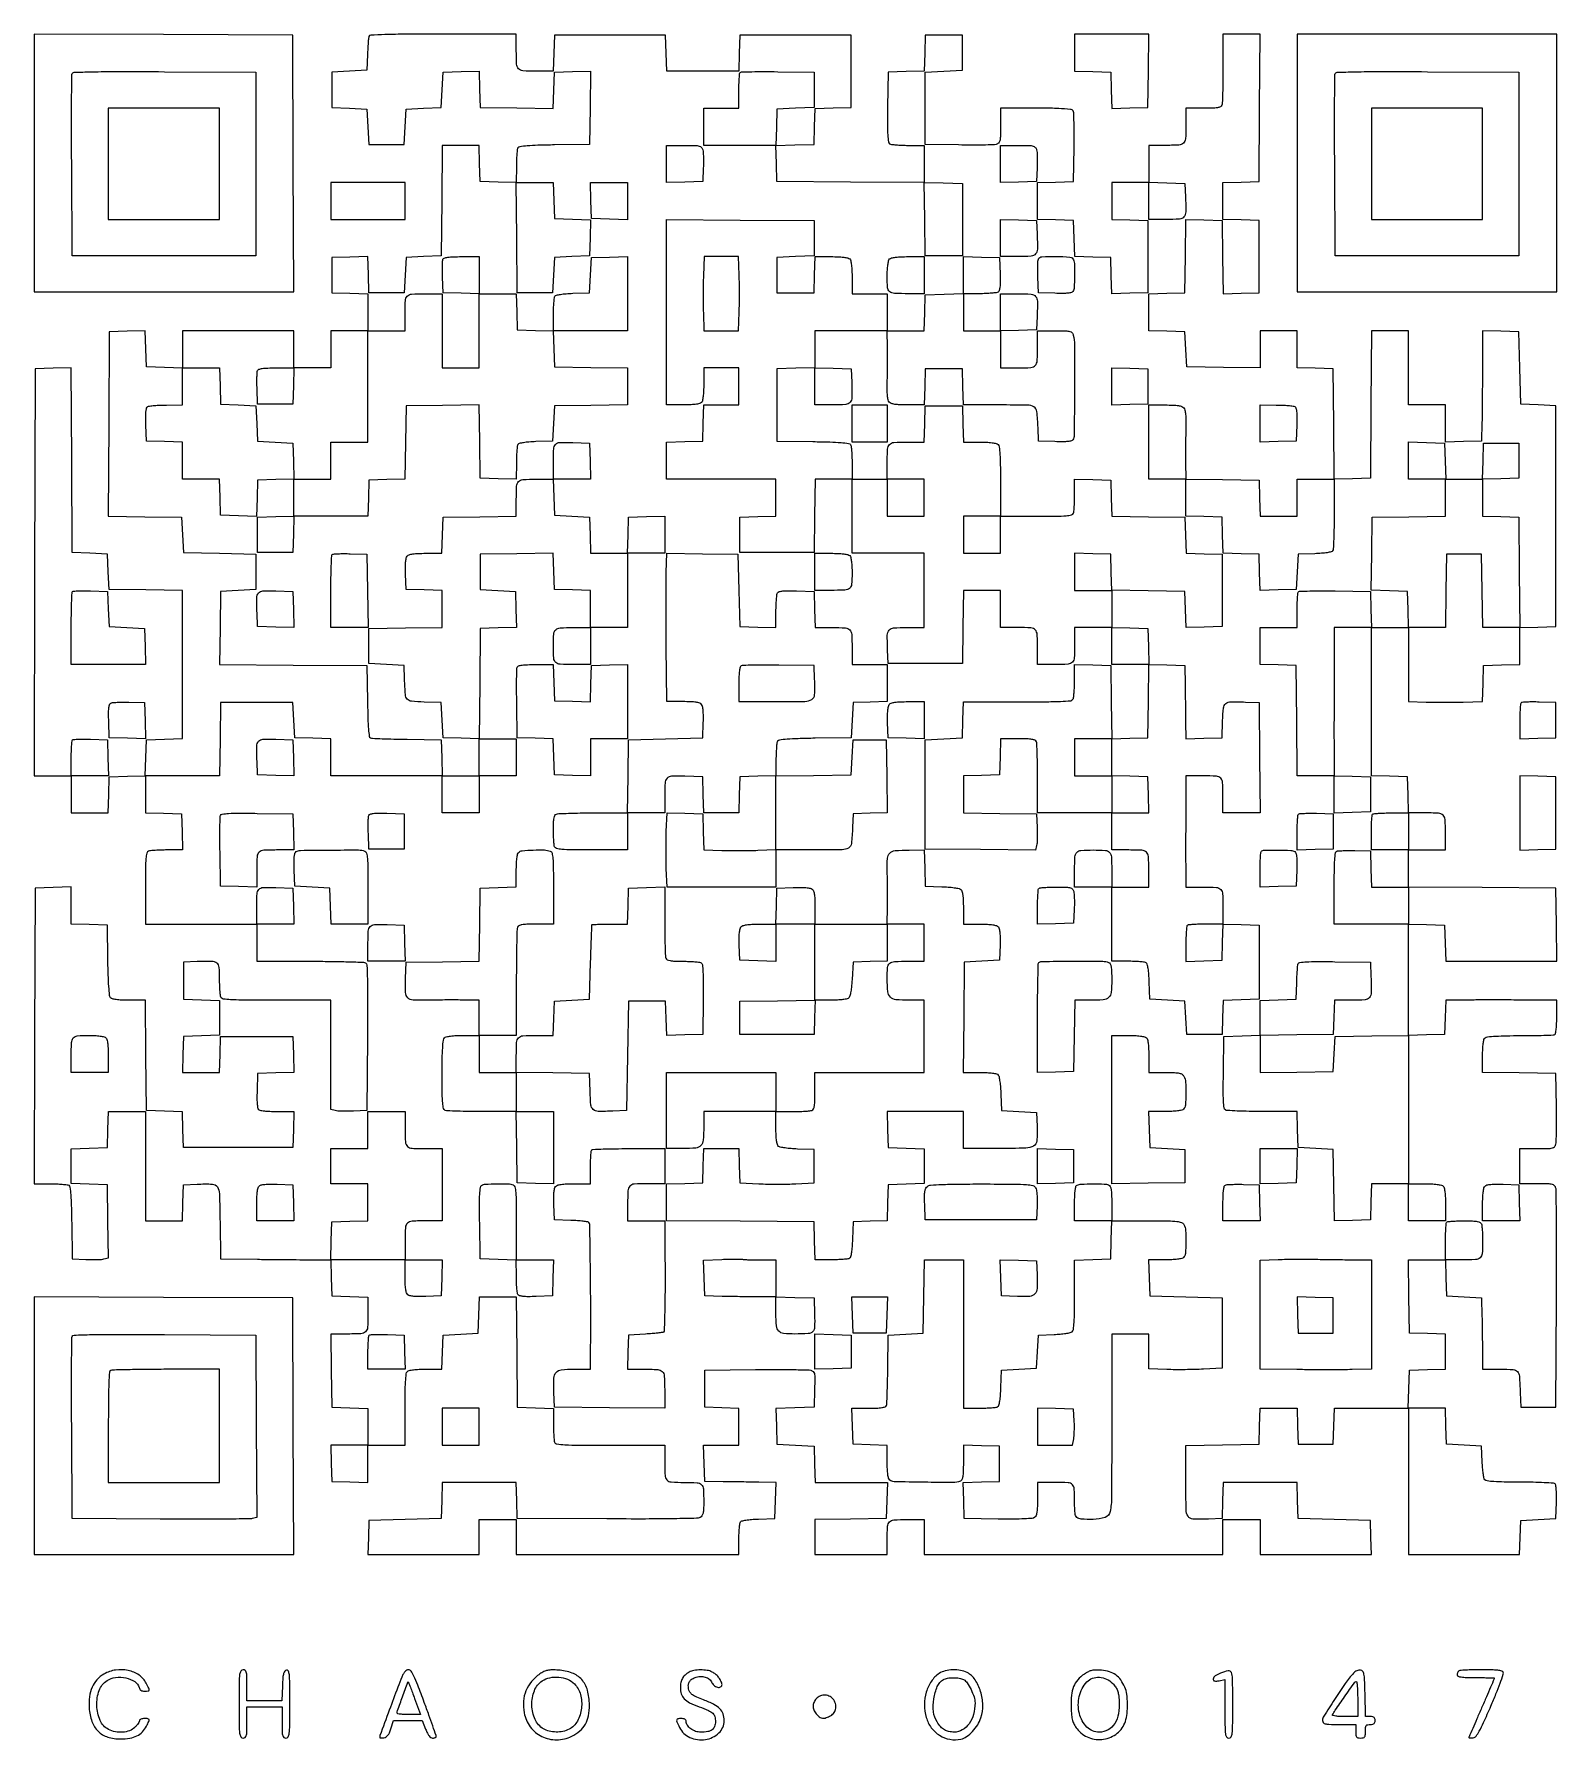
# Model space of a CAD drawing. Extents: x 156 to 936, y 95 to 969.
import ezdxf

# ---------------------------------------------------------------- set-up
doc = ezdxf.new("R2010")
doc.units = 0

msp = doc.modelspace()

# ---------------------------------------------------------------- linework, layer by layer
for points in [[(327.488341, 967.75, 0.062379), (327.299299, 966.905307, 0.004511), (327.092081, 964.517187, 0.006263), (326.905777, 961.655284, 0.004694), (326.769726, 958.5), (326.5, 950.5), (317.5, 950), (308.5, 949.5), (308.5, 940.5), (308.5, 931.5), (317.5, 931), (326.5, 930.5), (327, 921.5), (327.5, 912.5), (336.5, 912.5), (345.5, 912.5), (346, 921.5), (346.5, 930.5), (355.5, 931), (364.5, 931.5), (365, 940.5), (365.5, 949.5), (374.711984, 949.787023), (383.923969, 950.074046), (384.211984, 940.787023), (384.5, 931.5), (403.212184, 931.228074), (421.924368, 930.956148), (422.212184, 940.228074), (422.5, 949.5), (431.772204, 949.78782), (441.044409, 950.075639), (440.772204, 931.28782), (440.5, 912.5), (422.544238, 912.226088, 0.003691), (414.090119, 912.034694, 0.01247), (408.573985, 911.731244, 0.01141), (404.777433, 911.339909, 0.223435), (403.809551, 910.726088, 0.112277), (403.50198, 909.863054, 0.008861), (403.254937, 907.425703, 0.011685), (403.077983, 904.476166, 0.008676), (403.015313, 901.212474), (403, 892.924948), (393.75, 893.212474), (384.5, 893.5), (384.212474, 902.75), (383.924948, 912), (374.478047, 912), (365.031147, 912), (364.765573, 883.75), (364.5, 855.5), (355.5, 855), (346.5, 854.5), (346, 845.5), (345.5, 836.5), (336.5, 836.5), (327.5, 836.5), (327.211984, 845.787023), (326.923969, 855.074046), (317.711984, 854.787023), (308.5, 854.5), (308.5, 845.5), (308.5, 836.5), (317.75, 836.212474), (327, 835.924948), (327, 826.462474), (327, 817), (317.5, 817), (308, 817), (308, 807.5), (308, 798), (298.5, 798), (289, 798), (289, 807.5), (289, 817), (260.5, 817), (232, 817), (232, 807.462474), (232, 797.924948), (222.75, 798.212474), (213.5, 798.5), (213.211984, 807.787023), (212.923969, 817.074046), (203.711984, 816.787023), (194.5, 816.5), (194.240222, 769.272101), (193.980444, 722.044202), (212.740222, 721.772101), (231.5, 721.5), (232, 712.5), (232.5, 703.5), (251, 703), (269.5, 702.5), (269.5, 693.5), (269.5, 684.5), (260.5, 684), (251.5, 683.5), (251.227979, 664.762047), (250.955958, 646.024093), (288.727979, 645.762047), (326.5, 645.5), (326.772714, 627.209899, 0.003339), (326.964836, 618.31189, 0.013309), (327.264211, 612.862658, 0.013299), (327.655359, 609.258263, 0.273987), (328.306187, 608.436, 0.080729), (329.268392, 608.235637, 0.001575), (334.32739, 608.0279, 0.003741), (340.248728, 607.847794, 0.002495), (347.033473, 607.7261), (364.5, 607.5), (364.787526, 598.25), (365.075052, 589), (336.537526, 589), (308, 589), (308, 598.462474), (308, 607.924948), (298.75, 608.212474), (289.5, 608.5), (289, 617.5), (288.5, 626.5), (270, 626.5), (251.5, 626.5), (251.227935, 607.75), (250.955869, 589), (231.940409, 589), (212.924948, 589), (213.212474, 598.25), (213.5, 607.5), (222.75, 607.787526), (232, 608.075052), (232, 646.015461), (232, 683.955869), (213.25, 684.227935), (194.5, 684.5), (194, 693.5), (193.5, 702.5), (184.5, 703), (175.5, 703.5), (175.240185, 750.787396), (174.980369, 798.074792), (165.740185, 797.787396), (156.5, 797.5), (156.245372, 693.25), (155.990743, 589), (165.495372, 589), (175, 589), (175, 579.5), (175, 570), (184.462474, 570), (193.924948, 570), (194.212474, 579.25), (194.5, 588.5), (203.75, 588.787526), (213, 589.075052), (213, 579.575052), (213, 570.075052), (222.25, 569.787526), (231.5, 569.5), (231.787526, 560.25), (232.075052, 551), (224.119313, 551, 0.007017), (220.957076, 550.955617, 0.008872), (218.035923, 550.821697, 0.007277), (215.600781, 550.631102, 0.068543), (214.581787, 550.393011, 0.24904), (213.711497, 549.393178, 0.036273), (213.27975, 546.640441, 0.018295), (213.051073, 541.723448, 0.002472), (213, 531.393011), (213, 513), (241.5, 513), (270, 513), (270, 503.5), (270, 494), (297.25, 493.984687, -0.002745), (307.785862, 493.920916, -0.004273), (316.866129, 493.738479, -0.001353), (324.712864, 493.492484, -0.13368), (325.762355, 493.168035, -0.244572), (326.451367, 491.979729, -0.004895), (326.709623, 484.796571, -0.006891), (326.842783, 474.029397, -0.001398), (326.762355, 454.933347), (326.5, 417.5), (319.520917, 417.199088, -0.008627), (316.682454, 417.125736, -0.009416), (313.924858, 417.153996, -0.00895), (311.569348, 417.264735, -0.045288), (310.270917, 417.46814), (308, 418.038104), (308, 446.019052), (308, 474), (299.25, 474.095222, 0.002062), (294.644542, 474.126348, 0.00059), (287.505021, 474.136731, 0.000594), (279.449521, 474.129368, 0.000631), (271.554327, 474.102811, -0.003211), (262.32363, 474.119389, -0.012558), (256.625211, 474.309405, -0.012697), (252.829729, 474.62837, -0.227759), (251.81964, 475.257589, -0.111642), (251.508247, 476.128338, -0.009095), (251.2579, 478.552883, -0.011865), (251.078732, 481.487769, -0.008846), (251.015313, 484.730948, 0.020117), (250.756384, 490.879354, 0.208495), (249.583517, 493.060274, 0.166891), (247.044482, 493.94572, 0.011976), (239.479083, 493.800912), (232.5, 493.5), (232.5, 484), (232.5, 474.5), (241.75, 474.212474), (251, 473.924948), (251, 465), (251, 456.075052), (241.75, 455.787526), (232.5, 455.5), (232.212474, 446.25), (231.924948, 437), (241.424948, 437), (250.924948, 437), (251.212474, 446.25), (251.5, 455.5), (270, 455.5), (288.5, 455.5), (288.787023, 446.288016), (289.074046, 437.076031), (279.787023, 436.788016), (270.5, 436.5), (270.208654, 427.58457, 0.007874), (270.136581, 423.325344, 0.025891), (270.278743, 420.518036, 0.03736), (270.608404, 418.675579, 0.190691), (271.208654, 417.849883, 0.110589), (272.107413, 417.52683, 0.009469), (274.555128, 417.266784, 0.012148), (277.519159, 417.080958, 0.009118), (280.787526, 417.015313), (289.075052, 417), (288.787526, 407.75), (288.5, 398.5), (260.5, 398.5), (232.5, 398.5), (232.212964, 407.712964), (231.925929, 416.925929), (222.712964, 417.212964), (213.5, 417.5), (213.234427, 445.75), (212.968853, 474), (204.606871, 474, -0.009817), (200.780614, 474.075133, -0.024944), (198.01395, 474.322424, -0.03215), (196.081021, 474.720896, -0.15382), (195.146237, 475.323796, -0.150078), (194.652029, 476.509893, -0.006421), (194.267561, 481.0752, -0.009449), (193.958517, 486.981462, -0.004527), (193.773792, 494.573796), (193.5, 512.5), (184.25, 512.787526), (175, 513.075052), (175, 522.575052), (175, 532.075052), (165.75, 531.787526), (156.5, 531.5), (156.243714, 455.75), (155.987428, 380), (164.243714, 379.984687, -0.008712), (167.495474, 379.921989, -0.011724), (170.435043, 379.744962, -0.00891), (172.864, 379.497778, -0.112148), (173.726647, 379.190103, -0.224357), (174.342971, 378.214502, -0.01105), (174.732937, 374.324934, -0.012194), (175.035521, 368.668275, -0.003561), (175.226647, 359.955416), (175.5, 341.5), (182.479083, 341.199088, 0.008706), (185.319157, 341.126144, 0.009468), (188.081597, 341.155616, 0.00902), (190.443002, 341.268205, 0.045086), (191.751058, 341.473655), (194.04395, 342.049135), (193.771975, 360.774567), (193.5, 379.5), (184.25, 379.787526), (175, 380.075052), (175, 389), (175, 397.924948), (184.25, 398.212474), (193.5, 398.5), (193.787526, 407.75), (194.075052, 417), (203.537526, 417), (213, 417), (213, 389), (213, 361), (222.462474, 361), (231.924948, 361), (232.212474, 370.25), (232.5, 379.5), (239.479083, 379.800912, -0.020449), (247.375868, 379.818265, -0.253026), (249.874462, 378.339682, -0.128108), (250.893739, 374.873171, -0.004158), (251.227984, 360.236474), (251.5, 341.5), (270.5, 341.293811, 0.000259), (278.449913, 341.211661, 0.000238), (286.624914, 341.135321, 0.000238), (293.914543, 341.074194, 0.000788), (298.712474, 341.043811), (307.924948, 341), (308.212474, 331.75), (308.5, 322.5), (317.75, 322.212474), (327, 321.924948), (327, 313.069463, -0.014911), (326.799303, 306.341017, -0.196101), (325.74396, 304.139032, -0.17455), (323.393009, 303.170009, -0.011337), (315.896147, 303), (307.955869, 303), (308.227935, 284.25), (308.5, 265.5), (317.75, 265.212474), (327, 264.924948), (327, 255.462474), (327, 246), (317.462474, 246), (307.924948, 246), (308.212474, 236.75), (308.5, 227.5), (317.75, 227.212474), (327, 226.924948), (327, 236.462474), (327, 246), (336.5, 246), (346, 246), (346, 264.3, -0.003727), (346.063596, 272.832626, -0.011639), (346.282787, 278.570287, -0.010926), (346.617591, 282.579651, -0.171717), (347.2, 283.8, -0.144676), (348.13795, 284.31002, -0.021133), (350.298426, 284.67737, -0.020382), (353.1518, 284.921652, -0.011162), (356.661067, 285), (364.922134, 285), (365.211067, 293.75), (365.5, 302.5), (374.5, 303), (383.5, 303.5), (383.787526, 312.75), (384.075052, 322), (393.521953, 322), (402.968853, 322), (403.234427, 293.75), (403.5, 265.5), (412.75, 265.212474), (422, 264.924948), (422, 257.044262, 0.007082), (422.044388, 253.910777, 0.008933), (422.178303, 251.013877, 0.007357), (422.368953, 248.59865, 0.068336), (422.606989, 247.581787, 0.273), (423.7558, 246.66906, 0.020733), (427.864913, 246.269618, 0.01238), (435.102837, 246.047441, 0.001482), (451.106989, 246), (479, 246), (479, 238.081787, 0.011337), (479.169516, 230.606774, 0.173918), (480.134562, 228.257297, 0.196524), (482.3277, 227.201771, 0.015117), (489, 227, -0.014129), (495.625256, 226.812748, -0.184867), (497.828636, 225.823177, -0.183853), (498.814208, 223.612818, -0.013947), (499, 216.953396, -0.00968), (498.927797, 213.224256, -0.049295), (498.64421, 211.170727, -0.095444), (498.072123, 209.910207, -0.116279), (497.102754, 209.054992, -0.117701), (495.318217, 208.585855, -0.001577), (483.856362, 208.361218, -0.003807), (469.222397, 208.232012, -0.001559), (449.352754, 208.269809), (403.5, 208.5), (403.212474, 217.75), (402.924948, 227), (384, 227), (365.075052, 227), (364.787526, 217.75), (364.5, 208.5), (346, 208), (327.5, 207.5), (327.211067, 198.75), (326.922134, 190), (355.461067, 190), (384, 190), (384, 199), (384, 208), (393.5, 208), (403, 208), (403, 199), (403, 190), (460, 190), (517, 190), (517.015313, 197.75, -0.009121), (517.07711, 200.806269, -0.012155), (517.251296, 203.57771, -0.009471), (517.494844, 205.866303, -0.110752), (517.797157, 206.706033, -0.192561), (518.533237, 207.236162, -0.02067), (520.63313, 207.666992, -0.020911), (523.460658, 208.005667, -0.010674), (527.031844, 208.206033), (535.5, 208.5), (535.787526, 217.75), (536.075052, 227), (527.287526, 227.106392, -0.000252), (523.238483, 227.157453, -0.000139), (518.290711, 227.223716, -0.000139), (513.275305, 227.29367, -0.000223), (509, 227.356392), (499.5, 227.5), (499.212474, 236.75), (498.924948, 246), (507.962474, 246), (517, 246), (517, 255.461067), (517, 264.922134), (508.25, 265.211067), (499.5, 265.5), (499.5, 275), (499.5, 284.5), (525.5, 284.746829, -0.001959), (535.628428, 284.803306, -0.002875), (544.53435, 284.766872, -0.001365), (552.109172, 284.67165, -0.052654), (553.78715, 284.468452, -0.118958), (555.071196, 283.828235, -0.168849), (555.718404, 282.74097, -0.054312), (555.921376, 280.58504, -0.00412), (555.78715, 274.721624), (555.5, 265.5), (545.712959, 265.213341), (535.925919, 264.926682), (536.212959, 255.713341), (536.5, 246.5), (546, 246), (555.5, 245.5), (555.787526, 236.25), (556.075052, 227), (574.575052, 227), (593.075052, 227), (592.787526, 217.75), (592.5, 208.5), (574.25, 208.227441), (556, 207.954883), (556, 198.977441), (556, 190), (574.5, 190), (593, 190), (593, 197.418213, -0.01257), (593.178205, 204.50542, -0.179949), (594.159562, 206.785965, -0.190034), (596.370658, 207.807402, -0.014293), (603.106989, 208), (612, 208), (612, 199), (612, 190), (688.5, 190), (765, 190), (765, 199), (765, 208), (774.5, 208), (784, 208), (784, 199), (784, 190), (812.538933, 190), (841.077866, 190), (840.788933, 198.75), (840.5, 207.5), (822, 208), (803.5, 208.5), (803.212474, 217.75), (802.924948, 227), (784, 227), (765.075052, 227), (764.787526, 217.75), (764.5, 208.5), (757.520917, 208.199088, -0.019843), (749.572398, 208.171994, -0.25436), (747.098137, 209.636459, -0.131049), (746.122644, 213.059733, -0.004247), (746, 227.496987), (746, 245.955869), (764.75, 246.227935), (783.5, 246.5), (783.787526, 255.75), (784.075052, 265), (793.5, 265), (802.924948, 265), (803.212474, 255.75), (803.5, 246.5), (812.5, 246.5), (821.5, 246.5), (821.787526, 255.75), (822.075052, 265), (841.037526, 265), (860, 265), (860, 227.5), (860, 190), (888.461067, 190), (916.922134, 190), (917.211067, 198.75), (917.5, 207.5), (926.5, 208), (935.5, 208.5), (935.792979, 216.907021, 0.010316), (935.839659, 220.193345, 0.014716), (935.73505, 223.109325, 0.01059), (935.527995, 225.497896, 0.171078), (935.184355, 226.215645, 0.182736), (934.381583, 226.577918, 0.003195), (929.536197, 226.849748, 0.007606), (923.82639, 227.046471, 0.004939), (917.222666, 227.108212, -0.003811), (909.051718, 227.166168, -0.013409), (903.799554, 227.384429, -0.014259), (900.253581, 227.72899, -0.190426), (899.127003, 228.346971, -0.125354), (898.705965, 229.233666, -0.012553), (898.308759, 231.564309, -0.015149), (897.984584, 234.410572, -0.011486), (897.795712, 237.547384), (897.5, 245.5), (888.5, 246), (879.5, 246.5), (879.212474, 255.75), (878.924948, 265), (869.426262, 265), (859.927576, 265), (860.213788, 274.75), (860.5, 284.5), (869.75, 284.787526), (879, 285.075052), (879, 294), (879, 302.924948), (869.75, 303.212474), (860.5, 303.5), (860.227935, 322.25), (859.955869, 341), (869.440409, 341), (878.924948, 341), (879.212474, 331.75), (879.5, 322.5), (888.5, 322), (897.5, 321.5), (897.670976, 312, -0.000662), (897.742218, 307.72731, -0.000413), (897.814941, 302.720312, -0.000414), (897.878466, 297.784501, -0.000753), (897.920976, 293.75), (898, 285), (906.980948, 285, -0.014636), (913.721799, 284.802642, -0.203902), (915.852847, 283.744619, -0.161469), (916.823931, 281.365335, -0.008402), (917.24697, 273), (917.5, 265.5), (926.5, 265.5), (935.5, 265.5), (935.776118, 320.5, 0.000946), (935.842591, 341.744487, 0.001484), (935.810983, 360.004687, 0.000367), (935.724204, 375.978155, 0.057952), (935.507066, 377.75, 0.122612), (934.851516, 379.003912, 0.154493), (933.732866, 379.672192, 0.053324), (931.54856, 379.947535, 0.004712), (925.980948, 380), (917, 380), (917, 389), (917, 398), (925.980948, 398, 0.004723), (931.546285, 398.052569, 0.05326), (933.733241, 398.32806, 0.153853), (934.855448, 398.996239, 0.122337), (935.516124, 400.25, 0.054093), (935.724896, 401.805286, 0.002845), (935.823778, 406.832812, 0.00446), (935.854068, 412.824029, 0.003227), (935.785177, 419.5), (935.5, 436.5), (916.75, 436.772065), (898, 437.044131), (898, 445.399621, -0.010029), (898.075369, 449.156896, -0.023875), (898.320385, 451.938604, -0.029204), (898.707951, 453.911367, -0.157712), (899.285523, 454.822, -0.152615), (900.427684, 455.291266, -0.006939), (904.696615, 455.603715, -0.009969), (910.220215, 455.820614, -0.004828), (917.291124, 455.888889, 0.003431), (923.771027, 455.933358, 0.005239), (929.391783, 456.06942, 0.002047), (934.200439, 456.255964, 0.128375), (935.005601, 456.503461, 0.218923), (935.399149, 457.096126, 0.01144), (935.707895, 459.417042, 0.016347), (935.927867, 462.280057, 0.010998), (936, 465.559017), (936, 474), (927.75, 474.065134, 0.000915), (916.80417, 474.13153, 0.000876), (905.700205, 474.159117, 0.000915), (895.577626, 474.148001, 0.001977), (887.788933, 474.094396), (879.077866, 474), (878.788933, 465.25), (878.5, 456.5), (869.25, 456.212474), (860, 455.924948), (860, 484.5), (860, 513.075052), (869.25, 512.787526), (878.5, 512.5), (878.787526, 503.25), (879.075052, 494), (907.559591, 494), (936.044131, 494), (935.772065, 512.75), (935.5, 531.5), (897.75, 531.762025), (860, 532.02405), (860, 541.512025), (860, 551), (869.5, 551), (879, 551), (879, 559.893011, 0.014732), (878.800898, 566.649006, 0.19511), (877.750156, 568.856224, 0.175559), (875.407908, 569.828717, 0.011491), (867.955738, 570), (860.075052, 570), (859.787526, 579.25), (859.5, 588.5), (850.25, 588.787526), (841, 589.075052), (841, 627.037526), (841, 665), (850.5, 665), (860, 665), (860, 646.037526), (860, 627.075052), (869.075991, 626.787526, 0.00535), (873.263132, 626.699708, 0.002938), (878.390319, 626.677176, 0.002928), (883.594539, 626.715366, 0.004679), (888.039334, 626.815626), (897.926685, 627.131251), (898.213343, 636.315626), (898.5, 645.5), (907.75, 645.787526), (917, 646.075052), (917, 655.5), (917, 664.924948), (926.25, 665.212474), (935.5, 665.5), (935.5, 722), (935.5, 778.5), (926.5, 779), (917.5, 779.5), (917, 798), (916.5, 816.5), (907.25, 816.787526), (898, 817.075052), (897.920976, 798.287526, -0.000609), (897.878178, 790.397897, -0.000549), (897.814941, 782.228211, -0.000549), (897.742156, 774.903415, -0.00174), (897.670976, 770), (897.5, 760.5), (888.25, 760.212474), (879, 759.924948), (879, 769.462474), (879, 779), (869.5, 779), (860, 779), (860, 798), (860, 817), (850.512025, 817), (841.02405, 817), (840.762025, 779.25), (840.5, 741.5), (831.265637, 741.212681), (822.031273, 740.925362), (821.765637, 769.212681), (821.5, 797.5), (812.25, 797.787526), (803, 798.075052), (803, 807.537526), (803, 817), (793.5, 817), (784, 817), (784, 807.477935), (784, 797.955869), (765.25, 798.227935), (746.5, 798.5), (746, 807.5), (745.5, 816.5), (736.25, 816.787526), (727, 817.075052), (727, 826.5), (727, 835.924948), (736.25, 836.212474), (745.5, 836.5), (745.772202, 855.287232), (746.044404, 874.074464), (755.272202, 873.787232), (764.5, 873.5), (764.772202, 854.712768), (765.044404, 835.925536), (774.272202, 836.212768), (783.5, 836.5), (783.5, 855), (783.5, 873.5), (774.25, 873.787526), (765, 874.075052), (765, 883.5), (765, 892.924948), (774.25, 893.212474), (783.5, 893.5), (783.762025, 931.25), (784.02405, 969), (774.512025, 969), (765, 969), (765, 951.581787, -0.003244), (764.955951, 944.792976, -0.00474), (764.821697, 938.815525, -0.002396), (764.635772, 933.755458, -0.081401), (764.393011, 932.581787, -0.192406), (763.653872, 931.782907, -0.06988), (762.154102, 931.311531, -0.034532), (759.571713, 931.062976, -0.00673), (754.893011, 931), (746, 931), (746, 922.106989, -0.014768), (745.800362, 915.349521, -0.195511), (744.747254, 913.14255, -0.175208), (742.400012, 912.170753, -0.01141), (734.918213, 912), (727, 912), (727, 902.5), (727, 893), (717.5, 893), (708, 893), (708, 883.537526), (708, 874.075052), (717.25, 873.787526), (726.5, 873.5), (726.5, 855), (726.5, 836.5), (717.288016, 836.212977), (708.076031, 835.925954), (707.788016, 845.212977), (707.5, 854.5), (698.287036, 854.787036), (689.074071, 855.074071), (688.787036, 864.287036), (688.5, 873.5), (679.25, 873.787526), (670, 874.075052), (670, 883.5), (670, 892.924948), (679.25, 893.212474), (688.5, 893.5), (688.747484, 911, 0.004087), (688.787999, 917.79044, 0.006184), (688.701864, 923.699857, 0.00268), (688.539451, 928.726211, 0.135021), (688.244653, 929.659088, 0.231499), (686.891452, 930.472661, 0.008755), (680.839022, 930.889877, 0.011495), (672.427506, 931.128203, 0.003953), (660.25, 931.096907), (651, 931), (651, 922.019052, -0.004723), (650.947431, 916.453715, -0.05326), (650.67194, 914.266759, -0.153853), (650.003761, 913.144552, -0.122337), (648.75, 912.483876, -0.054093), (647.194714, 912.275104, -0.002845), (642.167188, 912.176222, -0.00446), (636.175971, 912.145932, -0.003227), (629.5, 912.214823), (612.5, 912.5), (612.5, 931), (612.5, 949.5), (622, 950), (631.5, 950.5), (631.5, 959.5), (631.5, 968.5), (622, 968.5), (612.5, 968.5), (612.212964, 959.287036), (611.925929, 950.074071), (602.712964, 949.787036), (593.5, 949.5), (593.226208, 931.573721, 0.003244), (593.147687, 922.635503, 0.013907), (593.283582, 917.310485, 0.016205), (593.579568, 913.866523, 0.225497), (594.226208, 912.839034, 0.110898), (595.114544, 912.520179, 0.009361), (597.549261, 912.263597, 0.012067), (600.497272, 912.080161, 0.009039), (603.75, 912.015313), (612, 912), (612, 902.487975), (612, 892.97595), (574.25, 893.237975), (536.5, 893.5), (536.212959, 902.713341), (535.925919, 911.926682), (545.712959, 912.213341), (555.5, 912.5), (555.787036, 921.712964), (556.074071, 930.925929), (565.287036, 931.212964), (574.5, 931.5), (574.5, 950), (574.5, 968.5), (546, 968.5), (517.5, 968.5), (517.212474, 959.25), (516.924948, 950), (498.5, 950), (480.075052, 950), (479.787526, 959.25), (479.5, 968.5), (451, 968.5), (422.5, 968.5), (422.212474, 959.25), (421.924948, 950), (413.069463, 950, -0.014889), (406.341871, 950.20038, -0.195866), (404.139748, 951.254332, -0.174757), (403.170318, 953.602344, -0.011384), (403, 961.081787), (403, 969), (365.468615, 969, 0.001408), (346.474772, 968.946504, 0.006817), (335.689443, 968.738684, 0.004275), (328.414872, 968.436986, 0.302782)], [(269.5, 902.5), (269.5, 855.5), (222.5, 855.5), (175.5, 855.5), (175.239372, 901.5, -0.000997), (175.174287, 919.225103, -0.001596), (175.197198, 934.357597, -0.000282), (175.267665, 947.72814, -0.090314), (175.461789, 948.759906, -0.301449), (176.45055, 949.464468, -0.003096), (185.402033, 949.70934, -0.005599), (198.68089, 949.841585, -0.001079), (222.722417, 949.759906), (269.5, 949.5)], [(555.5, 940.5), (555.5, 931.5), (546, 931), (536.5, 930.5), (536.212474, 921.25), (535.924948, 912), (517.462474, 912), (499, 912), (499, 921.5), (499, 931), (508, 931), (517, 931), (517, 939.833333, -0.007263), (517.049896, 943.26802, -0.010772), (517.202112, 946.273987, -0.006182), (517.413875, 948.774049, -0.173854), (517.68804, 949.354707, -0.191525), (518.322139, 949.627996, -0.001706), (523.626545, 949.76092, -0.005549), (529.77322, 949.825731, -0.003516), (536.93804, 949.771374), (555.5, 949.5)], [(916.5, 902.5), (916.5, 855.5), (869.5, 855.5), (822.5, 855.5), (822.239372, 901.5, -0.000997), (822.174287, 919.225103, -0.001596), (822.197198, 934.357597, -0.000282), (822.267665, 947.72814, -0.090314), (822.461789, 948.759906, -0.301449), (823.45055, 949.464468, -0.003096), (832.402033, 949.70934, -0.005599), (845.68089, 949.841585, -0.001079), (869.722417, 949.759906), (916.5, 949.5)], [(498.53186, 909.729083, -0.045288), (498.735265, 908.430652, -0.00895), (498.846004, 906.075142, -0.009416), (498.874264, 903.317546, -0.008627), (498.800912, 900.479083), (498.5, 893.5), (489.25, 893.212474), (480, 892.924948), (480, 902.462474), (480, 912), (488.980948, 912, -0.004705), (494.561989, 911.94748, -0.053705), (496.743052, 911.670919, -0.154872), (497.864468, 910.997584, -0.119781)], [(669.53186, 909.729083, -0.045288), (669.735265, 908.430652, -0.00895), (669.846004, 906.075142, -0.009416), (669.874264, 903.317546, -0.008627), (669.800912, 900.479083), (669.5, 893.5), (660.25, 893.212474), (651, 892.924948), (651, 902.462474), (651, 912), (659.980948, 912, -0.004705), (665.561989, 911.94748, -0.053705), (667.743052, 911.670919, -0.154872), (668.864468, 910.997584, -0.119781)], [(745.800912, 885.520917, -0.012322), (745.941866, 877.88044, -0.176722), (745.009281, 875.372662, -0.202101), (742.732324, 874.227183, -0.01682), (735.980948, 874), (727, 874), (727, 883.537526), (727, 893.075052), (736.25, 892.787526), (745.5, 892.5)], [(555.5, 864.5), (555.5, 855.5), (546, 855), (536.5, 854.5), (536.5, 845.5), (536.5, 836.5), (546, 836.5), (555.5, 836.5), (555.787526, 845.75), (556.075052, 855), (564.337526, 855, -0.011159), (567.847487, 854.921656, -0.02038), (570.701269, 854.677383, -0.021131), (572.861987, 854.310039, -0.144682), (573.8, 853.8, -0.144849), (574.310542, 852.860329, -0.021091), (574.677711, 850.693122, -0.020332), (574.92177, 847.828493, -0.011084), (575, 844.3), (575, 836), (584, 836), (593, 836), (593, 826.5), (593, 817), (602.462474, 817), (611.924948, 817), (612.212474, 826.25), (612.5, 835.5), (622.25, 835.786212), (632, 836.072424), (632, 845.573738), (632, 855.075052), (641.25, 854.787526), (650.5, 854.5), (650.793098, 846.085653, -0.008519), (650.864234, 842.085459, -0.027159), (650.721251, 839.4185, -0.039341), (650.389362, 837.659703, -0.187221), (649.793098, 836.850966, -0.110402), (648.894283, 836.527533, -0.00954), (646.45641, 836.267102, -0.012203), (643.504112, 836.081041, -0.00917), (640.25, 836.015313), (632, 836), (632, 826.5), (632, 817), (641.5, 817), (651, 817), (651, 826.5), (651, 836), (659.980948, 836, -0.01682), (666.732324, 835.772817, -0.202101), (669.009281, 834.627338, -0.176722), (669.941866, 832.11956, -0.012322), (669.800912, 824.479083), (669.5, 817.5), (660.25, 817.212474), (651, 816.924948), (651, 807.462474), (651, 798), (659.893011, 798, 0.014768), (666.650479, 798.199638, 0.195511), (668.85745, 799.252746, 0.175208), (669.829247, 801.599988, 0.01141), (670, 809.081787), (670, 817), (678.891592, 817, -0.004786), (684.397776, 816.947296, -0.053797), (686.56416, 816.671485, -0.155005), (687.67471, 816.003242, -0.121836), (688.325684, 814.75, -0.058563), (688.916207, 809.836185, -0.001447), (688.909745, 787.131352, -0.000673), (688.802327, 763.395598, -0.141685), (688.15546, 761.206902, -0.186421), (687.343606, 760.61083, -0.039249), (685.582178, 760.278916, -0.027129), (682.913467, 760.135877, -0.008531), (678.914347, 760.206902), (670.5, 760.5), (670.245668, 767.5, 0.016263), (669.68354, 775.652772, 0.239858), (668.17554, 777.994184, 0.128957), (664.943062, 778.893297, 0.003699), (650.518474, 779), (632.075052, 779), (631.787526, 788.25), (631.5, 797.5), (622, 797.5), (612.5, 797.5), (612.212474, 788.25), (611.924948, 779), (603.584919, 779, -0.009183), (599.538367, 779.074326, -0.02907), (596.841727, 779.330886, -0.04395), (595.037951, 779.773872, -0.138222), (594.021097, 780.47458, -0.125079), (593.491098, 781.589189, -0.024523), (593.165701, 783.802749, -0.020936), (592.999712, 786.814653, -0.00977), (593.024538, 790.72458, 0.003165), (593.10265, 794.717686, 0.001862), (593.148043, 799.492533, 0.001862), (593.157869, 804.264977, 0.00318), (593.125886, 808.25), (593, 817), (574.5, 817), (556, 817), (556, 807.537526), (556, 798.075052), (565.25, 797.787526), (574.5, 797.5), (574.800912, 790.520917, -0.012322), (574.941866, 782.88044, -0.176722), (574.009281, 780.372662, -0.202101), (571.732324, 779.227183, -0.01682), (564.980948, 779), (556, 779), (556, 788.536212), (556, 798.072424), (546.25, 797.786212), (536.5, 797.5), (536.5, 779), (536.5, 760.5), (554.955416, 760.226647, -0.003561), (563.668275, 760.035521, -0.012194), (569.324934, 759.732937, -0.01105), (573.214502, 759.342971, -0.224357), (574.190103, 758.726647, -0.112125), (574.497773, 757.86414, -0.008919), (574.744962, 755.43689, -0.011731), (574.921988, 752.499351, -0.008719), (574.984687, 749.25), (575, 741), (584, 741), (593, 741), (593, 748.918213, -0.011384), (593.170318, 756.397656, -0.174757), (594.139748, 758.745668, -0.195866), (596.341871, 759.79962, -0.014889), (603.069463, 760), (611.924948, 760), (612.212474, 769.25), (612.5, 778.5), (622, 778.5), (631.5, 778.5), (631.787526, 769.25), (632.075052, 760), (640.337526, 760, -0.011159), (643.847487, 759.921656, -0.02038), (646.701269, 759.677383, -0.021131), (648.861987, 759.310039, -0.144682), (649.8, 758.8, -0.17093), (650.380286, 757.588868, -0.011288), (650.716292, 753.675375, -0.011908), (650.936048, 748.080768, -0.003861), (651, 739.8), (651, 722), (669.393011, 722, 0.002472), (679.723448, 722.051073, 0.018295), (684.640441, 722.27975, 0.036273), (687.393178, 722.711497, 0.24904), (688.393011, 723.581787, 0.068543), (688.631102, 724.600781, 0.007277), (688.821697, 727.035923, 0.008872), (688.955617, 729.957076, 0.007017), (689, 733.119313), (689, 741.075052), (698.25, 740.787526), (707.5, 740.5), (707.787236, 731.271928), (708.074471, 722.043857), (726.787236, 721.771928), (745.5, 721.5), (745.787036, 712.287036), (746.074071, 703.074071), (755.287036, 702.787036), (764.5, 702.5), (764.5, 684), (764.5, 665.5), (755.288016, 665.212977), (746.076031, 664.925954), (745.788016, 674.212977), (745.5, 683.5), (726.75, 683.772065), (708, 684.044131), (708, 674.559591), (708, 665.075052), (717.25, 664.787526), (726.5, 664.5), (726.787036, 655.287036), (727.074071, 646.074071), (736.287036, 645.787036), (745.5, 645.5), (745.621699, 635.5, 0.000173), (745.677617, 631.032058, 0.000111), (745.745338, 625.856164, 0.000112), (745.813815, 620.79526, 0.000211), (745.871699, 616.712474), (746, 607.924948), (755.25, 608.212474), (764.5, 608.5), (764.788797, 617.240685, -0.017722), (765.237089, 623.777845, -0.198326), (766.45151, 626.02491, -0.170867), (768.988791, 626.937542, -0.012477), (776.520917, 626.800912), (783.5, 626.5), (783.765573, 598.25), (784.031147, 570), (774.515573, 570), (765, 570), (765, 577.918213, 0.01141), (764.829247, 585.400012, 0.175208), (763.85745, 587.747254, 0.195511), (761.650479, 588.800362, 0.014768), (754.893011, 589), (746, 589), (745.979701, 580.25, -0.00036), (745.967129, 576.115491, -0.000176), (745.945426, 570.839062, -0.000174), (745.919006, 565.349947, -0.000252), (745.891526, 560.5, 0.001064), (745.871921, 555.650052, 0.000735), (745.869489, 550.160938, 0.000741), (745.882737, 544.884517, 0.001521), (745.911824, 540.75), (746, 532), (754.893011, 532, -0.014732), (761.649006, 531.800898, -0.19511), (763.856224, 530.750156, -0.175559), (764.828717, 528.407908, -0.011491), (765, 520.955738), (765, 513.075052), (774.25, 512.787526), (783.5, 512.5), (783.5, 493.5), (783.5, 474.5), (774.288393, 474.212982), (765.076786, 473.925964), (764.788393, 465.212982), (764.5, 456.5), (755.5, 456.5), (746.5, 456.5), (746, 465), (745.5, 473.5), (736.5, 474), (727.5, 474.5), (727.207902, 483.467001, 0.009786), (727.008289, 487.292364, 0.020298), (726.673305, 490.262875, 0.020215), (726.24575, 492.447011, 0.195149), (725.707902, 493.201688, 0.112618), (724.855762, 493.504907, 0.008743), (722.431384, 493.748365, 0.011595), (719.498009, 493.922842, 0.008591), (716.25, 493.984687), (708, 494), (708, 513), (708, 532), (698.5, 532), (689, 532), (689, 540.893011, -0.013336), (689.178146, 547.570835, -0.177094), (690.129957, 549.797846, -0.190499), (692.264457, 550.802358, -0.015844), (698.5, 551, -0.015844), (704.735543, 550.802358, -0.190499), (706.870043, 549.797846, -0.177094), (707.821854, 547.570835, -0.013336), (708, 540.893011), (708, 532), (717.5, 532), (727, 532), (727, 540.893011, 0.014768), (726.800362, 547.650479, 0.195511), (725.747254, 549.85745, 0.175208), (723.400012, 550.829247, 0.01141), (715.918213, 551), (708, 551), (708, 560.5), (708, 570), (689, 570), (670, 570), (670, 587.418213, 0.003244), (669.955951, 594.207024, 0.00474), (669.821697, 600.184475, 0.002396), (669.635772, 605.244542, 0.081401), (669.393011, 606.418213, 0.192061), (668.655249, 607.216672, 0.070053), (667.160133, 607.688208, 0.03465), (664.587052, 607.936924, 0.006773), (659.930537, 608), (651.075052, 608), (650.787526, 598.75), (650.5, 589.5), (641.25, 589.212474), (632, 588.924948), (632, 579.484539), (632, 570.044131), (650.75, 569.772065), (669.5, 569.5), (669.800912, 562.520917, -0.008683), (669.873976, 559.681315, -0.009453), (669.844859, 556.920295, -0.008999), (669.732812, 554.56062, -0.045145), (669.527961, 553.255383), (668.954098, 550.968931), (640.727049, 551.234466), (612.5, 551.5), (612.5, 579.5), (612.5, 607.5), (622, 608), (631.5, 608.5), (631.786898, 617.702558), (632.073796, 626.905116), (659.69538, 626.89997, 0.001954), (673.787942, 626.952424, 0.009487), (681.779508, 627.165076, 0.008929), (686.981212, 627.495485, 0.235267), (688.143169, 628.197412, 0.110302), (688.468887, 629.10226, 0.009573), (688.731175, 631.551825, 0.012227), (688.918529, 634.518353, 0.009193), (688.984687, 637.787526), (689, 646.075052), (698.25, 645.787526), (707.5, 645.5), (707.772202, 626.712768), (708.044404, 607.925536), (717.272202, 608.212768), (726.5, 608.5), (726.772065, 627.25), (727.044131, 646), (717.522065, 646), (708, 646), (708, 655.5), (708, 665), (698.5, 665), (689, 665), (689, 657.081787, -0.01141), (688.829247, 649.599988, -0.175208), (687.85745, 647.252746, -0.195511), (685.650479, 646.199638, -0.014768), (678.893011, 646), (670, 646), (670, 653.918213, 0.01141), (669.829247, 661.400012, 0.175208), (668.85745, 663.747254, 0.195511), (666.650479, 664.800362, 0.014768), (659.893011, 665), (651, 665), (651, 674.5), (651, 684), (641.522065, 684), (632.044131, 684), (631.772065, 665.25), (631.5, 646.5), (612.5, 646.5), (593.5, 646.5), (593.199088, 653.479083, -0.012322), (593.058134, 661.11956, -0.176722), (593.990719, 663.627338, -0.202101), (596.267676, 664.772817, -0.01682), (603.019052, 665), (612, 665), (612, 684), (612, 703), (593.5, 703), (575, 703), (575, 722), (575, 741), (565.522065, 741), (556.044131, 741), (555.772065, 722.25), (555.5, 703.5), (536.5, 703.5), (517.5, 703.5), (517.5, 712.5), (517.5, 721.5), (526.75, 721.787526), (536, 722.075052), (536, 731.537526), (536, 741), (508, 741), (480, 741), (480, 750.462474), (480, 759.924948), (489.25, 760.212474), (498.5, 760.5), (498.787526, 769.75), (499.075052, 779), (508.037526, 779), (517, 779), (517, 788.5), (517, 798), (508, 798), (499, 798), (499, 789.7, -0.011084), (498.92177, 786.171507, -0.020332), (498.677711, 783.306878, -0.021091), (498.310542, 781.139671, -0.144849), (497.8, 780.2, -0.144849), (496.860329, 779.689458, -0.021091), (494.693122, 779.322289, -0.020332), (491.828493, 779.07823, -0.011084), (488.3, 779), (480, 779), (479.971143, 787.75, -0.000469), (479.924982, 807.306069, -0.000232), (479.901179, 832.129435, -0.000157), (479.896836, 856.046958, -0.001885), (479.932787, 865.262025), (480, 874.02405), (517.75, 873.762025), (555.5, 873.5)], [(669.800912, 866.520917, -0.012322), (669.941866, 858.88044, -0.176722), (669.009281, 856.372662, -0.202101), (666.732324, 855.227183, -0.01682), (659.980948, 855), (651, 855), (651, 864.537526), (651, 874.075052), (660.25, 873.787526), (669.5, 873.5)], [(384, 845.5), (384, 836), (393.462474, 836), (402.924948, 836), (403.212474, 826.75), (403.5, 817.5), (412.75, 817.212474), (422, 816.924948), (422.015313, 825.212474, -0.008541), (422.07707, 828.474731, -0.011541), (422.251296, 831.419811, -0.008673), (422.494347, 833.854113, -0.112803), (422.797157, 834.706033, -0.192561), (423.533237, 835.236162, -0.02067), (425.63313, 835.666992, -0.020911), (428.460658, 836.005667, -0.010674), (432.031844, 836.206033), (440.5, 836.5), (441, 845.5), (441.5, 854.5), (450.75, 854.787526), (460, 855.075052), (460, 836.037526), (460, 817), (440.962474, 817), (421.924948, 817), (422.212474, 807.75), (422.5, 798.5), (441.25, 798.227935), (460, 797.955869), (460, 788.5), (460, 779.044131), (441.25, 778.772065), (422.5, 778.5), (422, 769.5), (421.5, 760.5), (413.031844, 760.206033, 0.010674), (409.460658, 760.005667, 0.020911), (406.63313, 759.666992, 0.02067), (404.533237, 759.236162, 0.192561), (403.797157, 758.706033, 0.112803), (403.494347, 757.854113, 0.008673), (403.251296, 755.419811, 0.011541), (403.07707, 752.474731, 0.008541), (403.015313, 749.212474), (403, 740.924948), (393.75, 741.212474), (384.5, 741.5), (384.227854, 760.271984), (383.955708, 779.043968), (365.227854, 778.771984), (346.5, 778.5), (346.228072, 759.787236), (345.956143, 741.074471), (336.728072, 740.787236), (327.5, 740.5), (327.212474, 731.25), (326.924948, 722), (308, 722), (289.075052, 722), (288.787526, 712.75), (288.5, 703.5), (279.5, 703.5), (270.5, 703.5), (270.5, 712.5), (270.5, 721.5), (279.75, 721.787526), (289, 722.075052), (289, 731.575052), (289, 741.075052), (279.75, 740.787526), (270.5, 740.5), (270.211984, 731.212977), (269.923969, 721.925954), (260.711984, 722.212977), (251.5, 722.5), (251.212474, 731.75), (250.924948, 741), (241.462474, 741), (232, 741), (232, 750.462474), (232, 759.924948), (222.75, 760.212474), (213.5, 760.5), (213.206902, 768.914347, -0.008519), (213.135766, 772.914541, -0.027159), (213.278749, 775.5815, -0.039341), (213.610638, 777.340297, -0.187221), (214.206902, 778.149034, -0.110402), (215.105717, 778.472467, -0.00954), (217.54359, 778.732898, -0.012203), (220.495888, 778.918959, -0.00917), (223.75, 778.984687), (232, 779), (232, 788.5), (232, 798), (241.462474, 798), (250.924948, 798), (251.212474, 788.75), (251.5, 779.5), (260.5, 779), (269.5, 778.5), (270, 769.5), (270.5, 760.5), (279.5, 760), (288.5, 759.5), (288.787526, 750.25), (289.075052, 741), (298.537526, 741), (308, 741), (308, 750.5), (308, 760), (317.5, 760), (327, 760), (327, 788.5), (327, 817), (336.5, 817), (346, 817), (346, 824.918213, -0.01141), (346.170753, 832.400012, -0.175208), (347.14255, 834.747254, -0.195511), (349.349521, 835.800362, -0.014768), (356.106989, 836), (365, 836), (365, 817), (365, 798), (374.5, 798), (384, 798), (384, 816.962474), (384, 835.924948), (374.75, 836.212474), (365.5, 836.5), (365.205027, 844.411609, -0.006569), (365.129541, 847.539392, -0.008656), (365.147568, 850.392336, -0.006579), (365.235027, 852.7687, -0.079281), (365.423642, 853.661609, -0.228749), (366.106941, 854.304101, -0.041413), (367.854544, 854.698735, -0.027242), (370.620517, 854.933967, -0.007593), (374.968615, 855), (384, 855)], [(498.843707, 845.25, 0.005283), (498.735031, 840.846037, 0.003227), (498.695249, 835.646875, 0.003234), (498.722408, 830.495207, 0.005736), (498.820969, 826.25), (499.141938, 817), (508.002349, 817), (516.86276, 817), (517.18138, 826.5, 0.005281), (517.280715, 830.82474, 0.003101), (517.312811, 836, 0.003101), (517.280715, 841.17526, 0.005281), (517.18138, 845.5), (516.86276, 855), (508.025087, 855), (499.187415, 855)], [(612, 845.5), (612, 836), (604.081787, 836, -0.01065), (596.689481, 836.157481, -0.159949), (594.309746, 837.052708, -0.206765), (593.227098, 839.102218, -0.019554), (593, 844.906989, -0.012415), (593.08019, 848.136184, -0.021121), (593.327993, 850.825282, -0.021703), (593.698102, 852.888147, -0.142062), (594.2, 853.8, -0.144849), (595.139671, 854.310542, -0.021091), (597.306878, 854.677711, -0.020332), (600.171507, 854.92177, -0.011084), (603.7, 855), (612, 855)], [(688.393011, 853.418213, -0.084529), (688.923441, 850.770951, -0.011036), (688.963962, 845.001062, -0.008945), (688.771604, 839.163368, -0.129339), (688.149034, 837.206902, -0.187221), (687.340297, 836.610638, -0.039341), (685.5815, 836.278749, -0.027159), (682.914541, 836.135766, -0.008519), (678.914347, 836.206902), (670.5, 836.5), (670.205027, 844.411609, -0.006569), (670.129541, 847.539392, -0.008656), (670.147568, 850.392336, -0.006579), (670.235027, 852.7687, -0.079281), (670.423642, 853.661609, -0.29562), (672.229032, 854.976623, -0.017051), (679.405167, 855.124149, -0.01715), (686.575238, 854.780866, -0.288164)], [(288.787526, 788.75), (288.5, 779.5), (279.5, 779.5), (270.5, 779.5), (270.205027, 787.411609, -0.006569), (270.129541, 790.539392, -0.008656), (270.147568, 793.392336, -0.006579), (270.235027, 795.7687, -0.079281), (270.423642, 796.661609, -0.22904), (271.108114, 797.304492, -0.041271), (272.861635, 797.698947, -0.027152), (275.637843, 797.934049, -0.007548), (280.006141, 798), (289.075052, 798)], [(744.978903, 777.52542, -0.125079), (745.508902, 776.410811, -0.024523), (745.834299, 774.197251, -0.020936), (746.000288, 771.185347, -0.00977), (745.975462, 767.27542, 0.003161), (745.897353, 763.283835, 0.001863), (745.851957, 758.513949, 0.001864), (745.842128, 753.748562, 0.003189), (745.874114, 749.772065), (746, 741.044131), (764.75, 740.772065), (783.5, 740.5), (783.787526, 731.25), (784.075052, 722), (793.537526, 722), (803, 722), (803, 731.5), (803, 741), (812.476387, 741), (821.952773, 741), (821.945057, 723.25, -0.003942), (821.887747, 716.360446, -0.005944), (821.719144, 710.35979, -0.002601), (821.48844, 705.256984, -0.127248), (821.186827, 704.293967, -0.194764), (820.457646, 703.762949, -0.020857), (818.366636, 703.332527, -0.021021), (815.544265, 702.994313, -0.010633), (811.968156, 702.793967), (803.5, 702.5), (803, 693.5), (802.5, 684.5), (793.288016, 684.212977), (784.076031, 683.925954), (783.788016, 693.212977), (783.5, 702.5), (774.287036, 702.787036), (765.074071, 703.074071), (764.787036, 712.287036), (764.5, 721.5), (755.25, 721.787526), (746, 722.075052), (746, 731.537526), (746, 741), (736.5, 741), (727, 741), (727, 760), (727, 779), (735.377555, 779, -0.009118), (739.44514, 778.925814, -0.028987), (742.151611, 778.669476, -0.043883), (743.96035, 778.226656, -0.13844)], [(801.793098, 778.149034, -0.187221), (802.389362, 777.340297, -0.039341), (802.721251, 775.5815, -0.027159), (802.864234, 772.914541, -0.008519), (802.793098, 768.914347), (802.5, 760.5), (793.25, 760.212474), (784, 759.924948), (784, 769.462474), (784, 779), (792.25, 778.984687, -0.00917), (795.504112, 778.918959, -0.012203), (798.45641, 778.732898, -0.00954), (800.894283, 778.472467, -0.110402)], [(440.787526, 750.25), (441.075052, 741), (431.5, 741), (421.924948, 741), (422.212474, 731.75), (422.5, 722.5), (431.5, 722), (440.5, 721.5), (440.787526, 712.25), (441.075052, 703), (450.5, 703), (459.924948, 703), (460.212474, 712.25), (460.5, 721.5), (469.75, 721.787526), (479, 722.075052), (479, 712.537526), (479, 703), (469.5, 703), (460, 703), (460, 684), (460, 665), (450.5, 665), (441, 665), (441, 655.5), (441, 646), (432.106989, 646, -0.013336), (425.429165, 646.178146, -0.177094), (423.202154, 647.129957, -0.190499), (422.197642, 649.264457, -0.015844), (422, 655.5, -0.015844), (422.197642, 661.735543, -0.190499), (423.202154, 663.870043, -0.177094), (425.429165, 664.821854, -0.013336), (432.106989, 665), (441, 665), (441, 674.462474), (441, 683.924948), (431.75, 684.212474), (422.5, 684.5), (422.212184, 693.771926), (421.924368, 703.043852), (403.212184, 702.771926), (384.5, 702.5), (384.5, 693.5), (384.5, 684.5), (393.5, 684), (402.5, 683.5), (402.787023, 674.288016), (403.074046, 665.076031), (393.787023, 664.788016), (384.5, 664.5), (384.234427, 636.25), (383.968853, 608), (393.484427, 608), (403, 608), (403, 598.5), (403, 589), (393.5, 589), (384, 589), (384, 579.5), (384, 570), (374.5, 570), (365, 570), (365, 579.5), (365, 589), (374.5, 589), (384, 589), (384, 598.462474), (384, 607.924948), (374.75, 608.212474), (365.5, 608.5), (365, 617.5), (364.5, 626.5), (355.759315, 626.788797, -0.014923), (349.253839, 627.198354, -0.195196), (347.149036, 628.289491, -0.159803), (346.18527, 630.633677, -0.009206), (345.754332, 638.5), (345.5, 645.5), (336.5, 646), (327.5, 646.5), (327.5, 655.5), (327.5, 664.5), (346.25, 664.772065), (365, 665.044131), (365, 674.484539), (365, 683.924948), (355.75, 684.212474), (346.5, 684.5), (346.206229, 692.344796, -0.01153), (346.157498, 695.735348, -0.021342), (346.298867, 698.485252, -0.023545), (346.594776, 700.568167, -0.126804), (347.078674, 701.594796, -0.14531), (348.05919, 702.250556, -0.038548), (349.914694, 702.672919, -0.027224), (352.640302, 702.925268, -0.009472), (356.584919, 703), (364.924948, 703), (365.212474, 712.25), (365.5, 721.5), (384.25, 721.772065), (403, 722.044131), (403, 729.940278, -0.011457), (403.171064, 737.404655, -0.175414), (404.14327, 739.74896, -0.195276), (406.350385, 740.800677, -0.014747), (413.106989, 741), (422, 741), (422, 748.918213, -0.010963), (422.165664, 756.472899, -0.175128), (423.124796, 758.802332, -0.203843), (425.29455, 759.800818, -0.015597), (431.87125, 759.787164), (440.5, 759.5)], [(326.772065, 683.75), (327.044131, 665), (317.522065, 665), (308, 665), (308, 683.333333, -0.003584), (308.05073, 690.411472, -0.00564), (308.206402, 696.487652, -0.001786), (308.418403, 701.723678, -0.187492), (308.702644, 702.369311, -0.179987), (309.290922, 702.638564, -0.007016), (311.709672, 702.781547, -0.011703), (314.626528, 702.84459, -0.007913), (317.952644, 702.785977), (326.5, 702.5)], [(517, 684), (517.5, 665.5), (526.75, 665.212474), (536, 664.924948), (536.015313, 673.212474, -0.009118), (536.080958, 676.480841, -0.012148), (536.266784, 679.444872, -0.009469), (536.52683, 681.892587, -0.110589), (536.849883, 682.791346, -0.190691), (537.675579, 683.391596, -0.03736), (539.518036, 683.721257, -0.025891), (542.325344, 683.863419, -0.007874), (546.58457, 683.791346), (555.5, 683.5), (555.787526, 674.25), (556.075052, 665), (564.930537, 665, -0.014889), (571.658129, 664.79962, -0.195866), (573.860252, 663.745668, -0.174757), (574.829682, 661.397656, -0.011384), (575, 653.918213), (575, 646), (584, 646), (593, 646), (593, 636.538933), (593, 627.077866), (584.25, 626.788933), (575.5, 626.5), (575, 617.5), (574.5, 608.5), (556.044584, 608.226647, 0.003561), (547.331725, 608.035521, 0.012194), (541.675066, 607.732937, 0.01105), (537.785498, 607.342971, 0.224357), (536.809897, 606.726647, 0.112204), (536.502208, 605.863659, 0.008889), (536.255038, 603.430547, 0.011707), (536.07801, 600.486033, 0.008697), (536.015313, 597.228407), (536, 588.956814), (555.25, 589.228407), (574.5, 589.5), (575, 598.5), (575.5, 607.5), (584, 607.5), (592.5, 607.5), (592.771921, 588.789253), (593.043842, 570.078505), (584.271921, 569.789253), (575.5, 569.5), (575.245668, 562.5, -0.016774), (574.675385, 554.350357, -0.242391), (573.13868, 551.999806, -0.12618), (569.842613, 551.104821, -0.003527), (554.980948, 551), (536, 551), (536, 541.5), (536, 532), (508.09653, 532), (480.193059, 532), (479.84653, 541.5, -0.005759), (479.738574, 545.827245, -0.003372), (479.703949, 551.010643, -0.003372), (479.739265, 556.197484, -0.005725), (479.847764, 560.536232), (480.195529, 570.072464), (489.347764, 569.786232), (498.5, 569.5), (498.786599, 560.320027), (499.073198, 551.140054), (508.286599, 550.820027, 0.005701), (512.483395, 550.722146, 0.003338), (517.510751, 550.695801, 0.003337), (522.541579, 550.736602, 0.005665), (526.75, 550.84653), (536, 551.193059), (536, 570.134056), (536, 589.075052), (526.75, 588.787526), (517.5, 588.5), (517.212474, 579.25), (516.924948, 570), (508, 570), (499.075052, 570), (498.787526, 579.25), (498.5, 588.5), (489.376009, 588.785858, 0.015838), (482.489958, 588.783428, 0.204509), (480.210513, 587.722866, 0.173411), (479.201581, 585.257532, 0.010791), (479.013655, 577.25), (479, 570), (469.5, 570), (460, 570), (460, 560.5), (460, 551), (441.606989, 551, -0.002472), (431.276552, 551.051073, -0.018295), (426.359559, 551.27975, -0.036273), (423.606822, 551.711497, -0.24904), (422.606989, 552.581787, -0.066654), (422.369384, 553.581709, -0.008009), (422.178303, 555.846597, -0.009419), (422.044422, 558.55946, -0.007618), (422, 561.474799, -0.009092), (422.068119, 565.220641, -0.040223), (422.324843, 567.40921, -0.077051), (422.802977, 568.715136, -0.176711), (423.581787, 569.393011, -0.081387), (424.755256, 569.635765, -0.002401), (429.809043, 569.821697, -0.004745), (435.77937, 569.955951, -0.003248), (442.559722, 570), (459.955869, 570), (460.227935, 588.75), (460.5, 607.5), (479.5, 608), (498.5, 608.5), (498.793771, 616.344796, 0.01153), (498.842502, 619.735348, 0.021342), (498.701133, 622.485252, 0.023545), (498.405224, 624.568167, 0.126804), (497.921326, 625.594796, 0.145274), (496.941093, 626.250468, 0.038559), (495.08649, 626.67286, 0.027237), (492.362598, 626.925245, 0.009483), (488.421463, 627), (480.087816, 627), (479.793908, 655.25, -0.001337), (479.704781, 666.780368, -0.001426), (479.679917, 678.065056, -0.001353), (479.712486, 687.770609, -0.006652), (479.818574, 693.248063), (480.137149, 702.996125), (498.318574, 702.748063), (516.5, 702.5)], [(573.8, 701.8, -0.142062), (574.301898, 700.888147, -0.021703), (574.672007, 698.825282, -0.021121), (574.91981, 696.136184, -0.012415), (575, 692.906989, -0.019554), (574.772902, 687.102218, -0.206765), (573.690254, 685.052708, -0.159949), (571.310519, 684.157481, -0.01065), (563.918213, 684), (556, 684), (556, 693.5), (556, 703), (564.3, 703, -0.011084), (567.828493, 702.92177, -0.020332), (570.693122, 702.677711, -0.021091), (572.860329, 702.310542, -0.144849)], [(194, 674.5), (194.5, 665.5), (203.5, 665), (212.5, 664.5), (212.787526, 655.25), (213.075052, 646), (194.037526, 646), (175, 646), (175, 664.333333, -0.003584), (175.05073, 671.411472, -0.00564), (175.206402, 677.487652, -0.001786), (175.418403, 682.723678, -0.187492), (175.702644, 683.369311, -0.179987), (176.290922, 683.638564, -0.007016), (178.709672, 683.781547, -0.011703), (181.626528, 683.84459, -0.007913), (184.952644, 683.785977), (193.5, 683.5)], [(288.788029, 674.211971), (289.076058, 664.923942), (279.788029, 665.211971), (270.5, 665.5), (270.199088, 672.479083, -0.011928), (270.050889, 680.182645, -0.176334), (270.972515, 682.678754, -0.210428), (273.215167, 683.770984, -0.017872), (279.778718, 683.788514), (288.5, 683.5)], [(840.787526, 674.25), (841.075052, 665), (831.537526, 665), (822, 665), (821.952167, 646.75, -0.000018), (821.931466, 638.956731, -0.000014), (821.908812, 630.629687, -0.000015), (821.887542, 622.97518, -0.000039), (821.871744, 617.5, 0.000796), (821.865098, 612.652723, 0.000552), (821.872352, 607.171961, 0.000556), (821.890982, 601.907399, 0.001145), (821.919577, 597.787526), (822, 589.075052), (831.25, 588.787526), (840.5, 588.5), (840.5, 579.5), (840.5, 570.5), (831.25, 570.212474), (822, 569.924948), (822, 579.462474), (822, 589), (812.515573, 589), (803.031147, 589), (802.765573, 617.25), (802.5, 645.5), (793.25, 645.787526), (784, 646.075052), (784, 655.537526), (784, 665), (793.5, 665), (803, 665), (803, 673.833333, -0.006975), (803.047888, 677.266097, -0.010392), (803.194042, 680.265917, -0.005783), (803.397082, 682.766097, -0.174953), (803.660567, 683.327234, -0.191426), (804.27006, 683.590057, -0.001657), (809.440864, 683.722114, -0.005465), (815.42883, 683.789713, -0.00346), (822.410567, 683.743901), (840.5, 683.5)], [(422.212474, 636.75), (422.5, 627.5), (431.711984, 627.212977), (440.923969, 626.925954), (441.211984, 636.212977), (441.5, 645.5), (450.75, 645.787526), (460, 646.075052), (460, 627.037526), (460, 608), (450.5, 608), (441, 608), (441, 598.462474), (441, 588.924948), (431.75, 589.212474), (422.5, 589.5), (422.212964, 598.712964), (421.925929, 607.925929), (412.712964, 608.212964), (403.5, 608.5), (403.225464, 625.964868, -0.00274), (403.155987, 632.750713, -0.004104), (403.176436, 638.676938, -0.001758), (403.253208, 643.73586, -0.087149), (403.444079, 644.714868, -0.235863), (404.107183, 645.321717, -0.035823), (405.91786, 645.700569, -0.025747), (408.707524, 645.933096, -0.00792), (412.931089, 646), (421.924948, 646)], [(518.25, 645.349083, 0.234229), (517.668739, 644.68543, 0.03186), (517.299507, 642.820427, 0.024656), (517.068007, 640.019127, 0.008288), (517, 635.916667), (517, 627), (535.980948, 627, 0.004047), (550.842033, 627.120293, 0.128285), (554.328097, 628.090212, 0.256907), (555.819628, 630.571039, 0.02037), (555.800912, 638.520917), (555.5, 645.5), (537.5, 645.682416, 0.002738), (530.511466, 645.71497, 0.004124), (524.420313, 645.659746, 0.001699), (519.212108, 645.551853, 0.092061)], [(212.788029, 617.211971), (213.076058, 607.923942), (203.788029, 608.211971), (194.5, 608.5), (194.206902, 616.914347, -0.008557), (194.136131, 620.911022, -0.02706), (194.279299, 623.583734, -0.03904), (194.61127, 625.351173, -0.184607), (195.206902, 626.17015, -0.118191), (196.102078, 626.488416, -0.010843), (198.470153, 626.689286, -0.01353), (201.341672, 626.792355, -0.010196), (204.5, 626.755803), (212.5, 626.5)], [(612, 617.462474), (612, 607.924948), (602.75, 608.212474), (593.5, 608.5), (593.206229, 616.344796, -0.01153), (593.157498, 619.735348, -0.021342), (593.298867, 622.485252, -0.023545), (593.594776, 624.568167, -0.126804), (594.078674, 625.594796, -0.145524), (595.060853, 626.251072, -0.03848), (596.921657, 626.673265, -0.027148), (599.657348, 626.9254, -0.009406), (603.622445, 627), (612, 627)], [(917.702644, 626.369311, 0.173388), (917.422777, 625.777963, 0.006353), (917.206402, 623.267253, 0.010931), (917.050962, 620.245903, 0.007385), (917, 616.795808), (917, 607.924948), (926.25, 608.212474), (935.5, 608.5), (935.5, 617.5), (935.5, 626.5), (926.952644, 626.785977, 0.007913), (923.626528, 626.84459, 0.011703), (920.709672, 626.781547, 0.007016), (918.290922, 626.638564, 0.179987)], [(193.787526, 598.25), (194.075052, 589), (184.537526, 589), (175, 589), (175, 597.833333, -0.007416), (175.050964, 601.269043, -0.010972), (175.206402, 604.278277, -0.006396), (175.422807, 606.77838, -0.173269), (175.702644, 607.369311, -0.179987), (176.290922, 607.638564, -0.007016), (178.709672, 607.781547, -0.011703), (181.626528, 607.84459, -0.007913), (184.952644, 607.785977), (193.5, 607.5)], [(288.788029, 598.211971), (289.076058, 588.923942), (279.788029, 589.211971), (270.5, 589.5), (270.199088, 596.479083, -0.011928), (270.050889, 604.182645, -0.176334), (270.972515, 606.678754, -0.210428), (273.215167, 607.770984, -0.017872), (279.778718, 607.788514), (288.5, 607.5)], [(288.787526, 560.25), (289.075052, 551), (281.119313, 551, 0.011355), (273.60554, 550.829339, 0.175306), (271.254071, 549.85587, 0.195555), (270.199437, 547.644298, 0.014686), (270, 540.855485), (270, 531.924948), (260.75, 532.212474), (251.5, 532.5), (251.225464, 549.964868, -0.002788), (251.156623, 556.752302, -0.004168), (251.178988, 562.683591, -0.001811), (251.25858, 567.743239, -0.086983), (251.452769, 568.737514, -0.27591), (252.318377, 569.417629, -0.018118), (255.616533, 569.719625, -0.014541), (260.887666, 569.856704, -0.00296), (270.227305, 569.772646), (288.5, 569.5)], [(345.5, 560.5), (345.5, 551.5), (336.5, 551.5), (327.5, 551.5), (327.205027, 559.411609, -0.006757), (327.130652, 562.542211, -0.008847), (327.151984, 565.403842, -0.006825), (327.2445, 567.787219, -0.078651), (327.438673, 568.700781, -0.222283), (328.127059, 569.364206, -0.05328), (329.715903, 569.724548, -0.030281), (332.338027, 569.871594, -0.007113), (336.733647, 569.789171), (345.5, 569.5)], [(821.5, 560.5), (821.5, 551.5), (812.25, 551.212474), (803, 550.924948), (803, 559.795808, -0.007385), (803.050962, 563.245903, -0.010931), (803.206402, 566.267253, -0.006353), (803.422777, 568.777963, -0.173388), (803.702644, 569.369311, -0.179987), (804.290922, 569.638564, -0.007016), (806.709672, 569.781547, -0.011703), (809.626528, 569.84459, -0.007913), (812.952644, 569.785977), (821.5, 569.5)], [(860, 560.5), (860, 551), (850.5, 551), (841, 551), (841, 559.833333, -0.007039), (841.048334, 563.266524, -0.010477), (841.195833, 566.267708, -0.005871), (841.400808, 568.76784, -0.174709), (841.666667, 569.333333, -0.174709), (842.23216, 569.599192, -0.005871), (844.732292, 569.804167, -0.010477), (847.733476, 569.951666, -0.007039), (851.166667, 570), (860, 570)], [(325.418213, 550.393011, -0.24904), (326.288503, 549.393178, -0.036273), (326.72025, 546.640441, -0.018295), (326.948927, 541.723448, -0.002472), (327, 531.393011), (327, 513), (317.537526, 513), (308.075052, 513), (307.787526, 522.25), (307.5, 531.5), (298.5, 532), (289.5, 532.5), (289.206902, 540.914347, -0.008519), (289.135766, 544.914541, -0.027159), (289.278749, 547.5815, -0.039341), (289.610638, 549.340297, -0.187221), (290.206902, 550.149034, -0.138765), (292.431842, 550.811922, -0.001716), (307.474877, 550.967788, -0.00241), (322.173227, 550.998795, -0.091176)], [(420.418213, 550.393011, -0.24904), (421.288503, 549.393178, -0.036273), (421.72025, 546.640441, -0.018295), (421.948927, 541.723448, -0.002472), (422, 531.393011), (422, 513), (413.106989, 513, 0.00673), (408.428287, 512.937024, 0.034532), (405.845898, 512.688469, 0.06988), (404.346128, 512.217093, 0.192406), (403.606989, 511.418213, 0.085344), (403.362026, 510.185299, 0.001141), (403.178303, 502.39385, 0.003219), (403.043914, 493.349147, 0.002105), (403, 482.918213), (403, 456), (393.5, 456), (384, 456), (384, 446.5), (384, 437), (393.5, 437), (403, 437), (403, 444.918213, -0.011383), (403.170301, 452.397567, -0.17474), (404.139643, 454.745608, -0.19588), (406.341584, 455.799592, -0.014894), (413.068056, 456), (421.922134, 456), (422.211067, 464.75), (422.5, 473.5), (431.5, 474), (440.5, 474.5), (441.055984, 493.5, -0.000919), (441.283114, 500.802625, -0.001503), (441.50564, 506.992187, -0.000154), (441.722795, 512.521939, -0.15636), (441.805984, 512.75, -0.223598), (442.005888, 512.851761, -0.000901), (444.575735, 512.926563, -0.004213), (447.512545, 512.981986, -0.002611), (450.962474, 513), (459.924948, 513), (460.212474, 522.25), (460.5, 531.5), (469.75, 531.787526), (479, 532.075052), (479, 514.619313, 0.003237), (479.044048, 507.816117, 0.004731), (479.178303, 501.826548, 0.002387), (479.364216, 496.755801, 0.081426), (479.606989, 495.581787, 0.185289), (480.318091, 494.791697, 0.07288), (481.728519, 494.31482, 0.036956), (484.127211, 494.058001, 0.007725), (488.356989, 493.984687, -0.00865), (491.563461, 493.923176, -0.011659), (494.460609, 493.749726, -0.008824), (496.854768, 493.507665, -0.112425), (497.700404, 493.206323, -0.229632), (498.294705, 492.243763, -0.012092), (498.582705, 488.535465, -0.012629), (498.736243, 483.066851, -0.00349), (498.700404, 474.471635), (498.5, 456.5), (489.289473, 456.212997), (480.078945, 455.925993), (479.789473, 464.712997), (479.5, 473.5), (470, 473.5), (460.5, 473.5), (460, 445.5), (459.5, 417.5), (452.520917, 417.199088, -0.012739), (444.942653, 417.065605, -0.177046), (442.421808, 418.009645, -0.194277), (441.223546, 420.321238, -0.015844), (440.787398, 427.259666), (440.5, 436.5), (421.75, 436.772065), (403, 437.044131), (403, 427.022065), (403, 417), (412.5, 417), (422, 417), (422, 398.462474), (422, 379.924948), (412.75, 380.212474), (403.5, 380.5), (403.227441, 398.75), (402.954883, 417), (385.559229, 417, -0.003248), (378.779065, 417.044049, -0.004745), (372.808898, 417.178303, -0.002401), (367.755251, 417.364235, -0.081387), (366.581787, 417.606989, -0.246394), (365.715407, 418.592366, -0.037978), (365.280927, 421.248473, -0.01896), (365.051501, 425.994183, -0.002598), (365, 435.906989, -0.003891), (365.06403, 444.133877, -0.011967), (365.283912, 449.697868, -0.011367), (365.620179, 453.590883, -0.170757), (366.2, 454.8, -0.144849), (367.139671, 455.310542, -0.021091), (369.306878, 455.677711, -0.020332), (372.171507, 455.92177, -0.011084), (375.7, 456), (384, 456), (384, 465), (384, 474), (375.25, 474.122144, 0.003038), (371.246025, 474.153703, 0.001737), (366.411412, 474.145636, 0.001735), (361.548164, 474.103752, 0.002881), (357.448425, 474.030594, -0.01776), (350.116345, 474.117943, -0.18525), (347.408922, 475.306851, -0.189845), (346.226818, 477.986609, -0.018801), (346.207992, 485.15308), (346.5, 493.5), (365.228016, 493.771984), (383.956031, 494.043969), (384.228016, 512.771984), (384.5, 531.5), (393.75, 531.787526), (403, 532.075052), (403, 540.337526, -0.011159), (403.078344, 543.847487, -0.02038), (403.322617, 546.701269, -0.021131), (403.689961, 548.861987, -0.144682), (404.2, 549.8, -0.177167), (405.986201, 550.629377, -0.011865), (411.705453, 550.974536, -0.01606), (417.379382, 550.999676, -0.084883)], [(612.212474, 541.75), (612.5, 532.5), (620.950164, 532.206324, -0.011302), (624.281363, 532.015093, -0.014976), (627.299919, 531.682026, -0.012295), (629.772011, 531.271826, -0.126595), (630.700164, 530.833879, -0.156365), (631.287489, 529.913227, -0.030268), (631.679019, 527.952749, -0.024242), (631.92478, 525.171204, -0.009913), (632, 521.377555), (632, 513), (640.377555, 513, -0.009406), (644.342652, 512.9254, -0.027148), (647.078343, 512.673265, -0.03848), (648.939147, 512.251072, -0.145524), (649.921326, 511.594796, -0.126804), (650.405224, 510.568167, -0.023545), (650.701133, 508.485252, -0.021342), (650.842502, 505.735348, -0.01153), (650.793771, 502.344796), (650.5, 494.5), (641.5, 494), (632.5, 493.5), (632.234427, 465.25), (631.968853, 437), (640.361982, 437, -0.009885), (644.163753, 436.924829, -0.024215), (646.949644, 436.67915, -0.030241), (648.912573, 436.287693, -0.156449), (649.833879, 435.700164, -0.126595), (650.271826, 434.772011, -0.012295), (650.682026, 432.299919, -0.014976), (651.015093, 429.281363, -0.011302), (651.206324, 425.950164), (651.5, 417.5), (660.5, 417), (669.5, 416.5), (669.793496, 409.265532, -0.029381), (669.660885, 401.979467, -0.249937), (667.962547, 399.31097, -0.123578), (664.044971, 398.23407, -0.005588), (649.9854, 398.076923), (632, 398.076923), (632, 407.538462), (632, 417), (612.462474, 417), (592.924948, 417), (593.212474, 407.75), (593.5, 398.5), (602.75, 398.212474), (612, 397.924948), (612, 389), (612, 380.075052), (602.75, 379.787526), (593.5, 379.5), (593.212982, 370.288393), (592.925964, 361.076786), (584.212982, 360.788393), (575.5, 360.5), (575.207902, 351.532999, -0.009786), (575.008289, 347.707636, -0.020298), (574.673305, 344.737125, -0.020215), (574.24575, 342.552989, -0.195149), (573.707902, 341.798312, -0.112486), (572.856556, 341.495125, -0.008794), (570.442021, 341.251635, -0.011635), (567.520344, 341.07716, -0.008629), (564.286212, 341.015313), (556.072424, 341), (555.786212, 350.75), (555.5, 360.5), (517.75, 360.762025), (480, 361.02405), (480, 370.474499), (480, 379.924948), (489.25, 380.212474), (498.5, 380.5), (498.788933, 389.25), (499.077866, 398), (508, 398), (516.922134, 398), (517.211067, 389.25), (517.5, 380.5), (527.268085, 380, 0.007925), (531.677833, 379.844307, 0.00486), (536.87867, 379.79375, 0.004872), (542.028549, 379.843928, 0.008655), (546.268085, 380), (555.5, 380.5), (555.5, 389), (555.5, 397.5), (547.049836, 397.793676, -0.011302), (543.718637, 397.984907, -0.014976), (540.700081, 398.317974, -0.012295), (538.227989, 398.728174, -0.126595), (537.299836, 399.166121, -0.156365), (536.712511, 400.086773, -0.030268), (536.320981, 402.047251, -0.024242), (536.07522, 404.828796, -0.009913), (536, 408.622445), (536, 417), (517.5, 417), (499, 417), (499, 409.434259, -0.017857), (498.745815, 402.319431, -0.169875), (497.5562, 399.567014, -0.186391), (494.964128, 398.290042, -0.022302), (488.464816, 398), (480, 398), (480, 417.5), (480, 437), (508, 437), (536, 437), (536, 427), (536, 417), (544.418213, 417, 0.006641), (547.757628, 417.044357, 0.008515), (550.828225, 417.178303, 0.006804), (553.386579, 417.368566, 0.069754), (554.418213, 417.606989, 0.196891), (555.222504, 418.364137, 0.067576), (555.691745, 419.926179, 0.033028), (555.938279, 422.632466, 0.006203), (556, 427.606989), (556, 437), (584, 437), (612, 437), (612, 455.5), (612, 474), (604.071429, 474, -0.023308), (597.448078, 474.308916, -0.173544), (594.637295, 475.621473, -0.175414), (593.313671, 478.411581, -0.02392), (593, 484.96444, -0.018934), (593.223745, 490.870965, -0.205585), (594.302949, 492.937637, -0.161669), (596.678353, 493.841162, -0.010726), (604.081787, 494), (612, 494), (612, 503.5), (612, 513), (602.5, 513), (593, 513), (593, 503.538933), (593, 494.077866), (584.25, 493.788933), (575.5, 493.5), (575, 484.710662, -0.009013), (574.68728, 480.540551, -0.027446), (574.269208, 477.731653, -0.039565), (573.73073, 475.871102, -0.163338), (573, 474.975975, -0.102672), (572.008319, 474.605275, -0.012296), (569.675499, 474.303824, -0.014232), (566.85145, 474.090327, -0.011252), (563.788933, 474.015313), (556.077866, 474), (555.788933, 465.25), (555.5, 456.5), (536.5, 456.5), (517.5, 456.5), (517.5, 465), (517.5, 473.5), (536.75, 473.771593), (556, 474.043186), (556, 493.521593), (556, 513), (546, 513), (536, 513), (536, 503.462474), (536, 493.924948), (526.75, 494.212474), (517.5, 494.5), (517.206229, 502.344796, -0.01153), (517.157498, 505.735348, -0.021342), (517.298867, 508.485252, -0.023545), (517.594776, 510.568167, -0.126804), (518.078674, 511.594796, -0.14531), (519.05919, 512.250556, -0.038548), (520.914694, 512.672919, -0.027224), (523.640302, 512.925268, -0.009472), (527.584919, 513), (535.924948, 513), (536.212474, 522.25), (536.5, 531.5), (544.84692, 531.792008, -0.010573), (548.47591, 531.84218, -0.020484), (551.373366, 531.702175, -0.022589), (553.549085, 531.407951, -0.128993), (554.59692, 530.919564, -0.145743), (555.251816, 529.938543, -0.038314), (555.673381, 528.075991, -0.02709), (555.925388, 525.339393, -0.009416), (556, 521.377555), (556, 513), (574.5, 513), (593, 513), (593.122144, 521.75, 0.003075), (593.153464, 525.760505, 0.001743), (593.144594, 530.616646, 0.00174), (593.101556, 535.51049, 0.002868), (593.027048, 539.647092, -0.018983), (593.127732, 546.728397, -0.183811), (594.319914, 549.428835, -0.180605), (597.016422, 550.679016, -0.01821), (604.212474, 550.969591), (611.924948, 551)], [(801.793098, 550.149034, -0.187221), (802.389362, 549.340297, -0.039341), (802.721251, 547.5815, -0.027159), (802.864234, 544.914541, -0.008519), (802.793098, 540.914347), (802.5, 532.5), (793.25, 532.212474), (784, 531.924948), (784, 540.795808, -0.007009), (784.048332, 544.243385, -0.010438), (784.195833, 547.256685, -0.00583), (784.400781, 549.767459, -0.174822), (784.666667, 550.333333, -0.195602), (786.1522, 550.959784, -0.005877), (793.007864, 550.966593, -0.007493), (799.73212, 550.793423, -0.131906)], [(840.787526, 541.25), (841.075052, 532), (850.537526, 532), (860, 532), (860, 522.5), (860, 513), (841, 513), (822, 513), (822, 531.416667, -0.003233), (822.058347, 540.439956, -0.013243), (822.274075, 545.910083, -0.013518), (822.60953, 549.509221, -0.269826), (823.25, 550.356866, -0.08407), (824.100026, 550.554893, -0.00628), (826.482813, 550.670739, -0.008556), (829.344709, 550.724863, -0.006392), (832.5, 550.690199), (840.5, 550.5)], [(288.787526, 522.25), (289.075052, 513), (279.537526, 513), (270, 513), (270, 520.918213, -0.010963), (270.165664, 528.472899, -0.175128), (271.124796, 530.802332, -0.203843), (273.29455, 531.800818, -0.015597), (279.87125, 531.787164), (288.5, 531.5)], [(688.53186, 529.729083, -0.045288), (688.735265, 528.430652, -0.00895), (688.846004, 526.075142, -0.009416), (688.874264, 523.317546, -0.008627), (688.800912, 520.479083), (688.5, 513.5), (679.25, 513.212474), (670, 512.924948), (670, 521.795808, -0.007009), (670.048332, 525.243385, -0.010438), (670.195833, 528.256685, -0.00583), (670.400781, 530.767459, -0.174822), (670.666667, 531.333333, -0.173043), (671.226591, 531.598788, -0.00648), (673.57982, 531.804167, -0.011049), (676.413417, 531.951642, -0.007476), (679.647615, 532, -0.005348), (684.764113, 531.945275, -0.057278), (686.818035, 531.664578, -0.156921), (687.887372, 530.991836, -0.113491)], [(345.787526, 503.25), (346.075052, 494), (336.537526, 494), (327, 494), (327, 501.918213, -0.010963), (327.165664, 509.472899, -0.175128), (328.124796, 511.802332, -0.203843), (330.29455, 512.800818, -0.015597), (336.87125, 512.787164), (345.5, 512.5)], [(746.666667, 512.333333, 0.174822), (746.400781, 511.767459, 0.00583), (746.195833, 509.256685, 0.010438), (746.048332, 506.243385, 0.007009), (746, 502.795808), (746, 493.924948), (755.25, 494.212474), (764.5, 494.5), (764.787526, 503.75), (765.075052, 513), (756.204192, 513, 0.007009), (752.756615, 512.951668, 0.010438), (749.743315, 512.804167, 0.00583), (747.232541, 512.599219, 0.174822)], [(706.418213, 493.393011, -0.187357), (707.210871, 492.673841, -0.072351), (707.684529, 491.240199, -0.036286), (707.935508, 488.790701, -0.007391), (708, 484.428195, -0.022822), (707.707056, 478.013388, -0.186915), (706.427771, 475.436728, -0.168803), (703.674686, 474.253408, -0.017874), (696.5883, 474), (689.045117, 474), (688.772559, 455.75), (688.5, 437.5), (679.25, 437.212474), (670, 436.924948), (670, 464.795808, -0.002238), (670.04805, 475.528529, -0.003601), (670.195833, 484.675435, -0.000736), (670.395151, 492.701469, -0.192086), (670.666667, 493.333333, -0.19747), (672.092554, 493.928599, -0.000971), (688.045529, 493.98621, -0.001835), (703.429984, 493.95544, -0.09043)], [(840.798618, 486.011777, -0.011124), (840.940181, 477.974021, -0.171307), (840.020484, 475.406433, -0.207438), (837.759628, 474.233869, -0.017345), (831.019881, 474), (822.077866, 474), (821.788933, 465.25), (821.5, 456.5), (802.75, 456.227935), (784, 455.955869), (784, 446.455869), (784, 436.955869), (802.75, 437.227935), (821.5, 437.5), (822, 446.5), (822.5, 455.5), (841.25, 455.736251), (860, 455.972503), (860, 417.986251), (860, 380), (868.3, 380, -0.011084), (871.828493, 379.92177, -0.020332), (874.693122, 379.677711, -0.021091), (876.860329, 379.310542, -0.144849), (877.8, 378.8, -0.144849), (878.310542, 377.860329, -0.021091), (878.677711, 375.693122, -0.020332), (878.92177, 372.828493, -0.011084), (879, 369.3), (879, 361), (869.5, 361), (860, 361), (860, 370.5), (860, 380), (850.537526, 380), (841.075052, 380), (840.787526, 370.75), (840.5, 361.5), (831.272703, 361.212775), (822.045405, 360.925549), (821.772703, 379.212775), (821.5, 397.5), (812.5, 398), (803.5, 398.5), (803.212474, 407.75), (802.924948, 417), (785.212474, 417.015313, -0.004249), (778.332607, 417.079726, -0.00637), (772.329025, 417.263497, -0.002933), (767.238807, 417.51418, -0.128306), (766.226758, 417.838694, -0.226527), (765.578359, 418.873481, -0.01557), (765.283854, 422.410177, -0.013555), (765.14811, 427.874845, -0.003139), (765.226758, 437.073381), (765.5, 455.5), (774.75, 455.787526), (784, 456.075052), (784, 465), (784, 473.924948), (793.25, 474.212474), (802.5, 474.5), (802.768614, 483, -0.00455), (802.904943, 486.348511, -0.006124), (803.093063, 489.376965, -0.004306), (803.303143, 491.905363, -0.063691), (803.49592, 492.772646, -0.284084), (804.321582, 493.428507, -0.016092), (807.713153, 493.719254, -0.014023), (813.034772, 493.853875, -0.003042), (822.227305, 493.772646), (840.5, 493.5)], [(192.8, 454.8, -0.144849), (193.310542, 453.860329, -0.021091), (193.677711, 451.693122, -0.020332), (193.92177, 448.828493, -0.011084), (194, 445.3), (194, 437), (184.5, 437), (175, 437), (175, 444.918213, -0.01065), (175.157481, 452.310519, -0.159949), (176.052708, 454.690254, -0.206765), (178.102218, 455.772902, -0.019554), (183.906989, 456, -0.012415), (187.136184, 455.91981, -0.021121), (189.825282, 455.672007, -0.021703), (191.888147, 455.301898, -0.142062)], [(725.8, 454.8, -0.144849), (726.310542, 453.860329, -0.021091), (726.677711, 451.693122, -0.020332), (726.92177, 448.828493, -0.011084), (727, 445.3), (727, 437), (735.464816, 437, -0.006724), (740.241493, 436.935765, -0.043519), (742.632503, 436.6623, -0.095437), (744.034129, 436.084258, -0.125133), (744.964816, 435.065741, -0.107088), (745.817478, 432.078409, -0.018612), (745.979465, 426.178425, -0.015314), (745.740238, 420.259859, -0.180517), (744.8, 418.2, -0.145015), (743.858679, 417.688958, -0.021051), (741.684979, 417.321964, -0.020283), (738.809501, 417.078116, -0.01101), (735.262474, 417), (726.924948, 417), (727.212474, 407.75), (727.5, 398.5), (736.5, 398), (745.5, 397.5), (745.5, 389), (745.5, 380.5), (726.75, 380.227935), (708, 379.955869), (708, 417.977935), (708, 456), (716.3, 456, -0.011084), (719.828493, 455.92177, -0.020332), (722.693122, 455.677711, -0.021091), (724.860329, 455.310542, -0.144849)], [(346, 408.106989, 0.014768), (346.199638, 401.349521, 0.195511), (347.252746, 399.14255, 0.175208), (349.599988, 398.170753, 0.01141), (357.081787, 398), (365, 398), (365, 379.5), (365, 361), (357.081787, 361, 0.011759), (349.570915, 360.823337, 0.18106), (347.232644, 359.820169, 0.19079), (346.190353, 357.54893, 0.013298), (346, 350.393011), (346, 341), (355.537526, 341), (365.075052, 341), (364.787526, 331.75), (364.5, 322.5), (356.655204, 322.206229, -0.01153), (353.264652, 322.157498, -0.021342), (350.514748, 322.298867, -0.023545), (348.431833, 322.594776, -0.126804), (347.405204, 323.078674, -0.145524), (346.748928, 324.060853, -0.03848), (346.326735, 325.921657, -0.027148), (346.0746, 328.657348, -0.009406), (346, 332.622445), (346, 341), (326.963788, 341), (307.927576, 341), (308.213788, 350.75), (308.5, 360.5), (317.75, 360.787526), (327, 361.075052), (327, 370.537526), (327, 380), (317.5, 380), (308, 380), (308, 389), (308, 398), (317.5, 398), (327, 398), (327, 407.5), (327, 417), (336.5, 417), (346, 417)], [(479, 389), (479, 380), (470.106989, 380, 0.014768), (463.349521, 379.800362, 0.195511), (461.14255, 378.747254, 0.175208), (460.170753, 376.400012, 0.01141), (460, 368.918213), (460, 361), (469.5, 361), (479, 361), (479.144302, 342.75, -0.002609), (479.184594, 327.759793, -0.004729), (479.037568, 315.496111, -0.001389), (478.786874, 305.148622, -0.184118), (478.313171, 304, -0.174973), (477.890326, 303.785719, -0.003412), (475.433514, 303.5, -0.007763), (472.52849, 303.227803, -0.005075), (469.171191, 303), (460.5, 302.5), (460.211067, 293.75), (459.922134, 285), (467.87928, 285, -0.011684), (475.421865, 284.823722, -0.180874), (477.764981, 283.820304, -0.191063), (478.809395, 281.547392, -0.01329), (479, 274.377438), (479, 264.968853), (450.75, 265.234427), (422.5, 265.5), (422.20816, 273.237562, -0.018844), (422.208052, 280.460565, -0.172387), (423.352754, 283.33413, -0.190869), (425.994172, 284.686158, -0.023977), (432.535184, 285), (441, 285), (441.061264, 293.75, 0.002369), (441.112289, 316.285203, 0.002586), (440.944984, 338.170543, 0.000315), (440.66333, 359.116618, 0.195257), (440.20973, 360.19027, 0.163565), (439.610981, 360.487769, 0.006786), (437.205333, 360.785917, 0.01115), (434.301404, 361.04048, 0.007624), (430.994391, 361.205609), (422.5, 361.5), (422.206229, 369.344796, -0.01153), (422.157498, 372.735348, -0.021342), (422.298867, 375.485252, -0.023545), (422.594776, 377.568167, -0.126804), (423.078674, 378.594796, -0.145524), (424.060853, 379.251072, -0.03848), (425.921657, 379.673265, -0.027148), (428.657348, 379.9254, -0.009406), (432.622445, 380), (441, 380), (441, 388.333333, -0.007459), (441.048357, 391.574835, -0.011027), (441.195833, 394.414583, -0.006456), (441.401196, 396.773194, -0.173108), (441.666667, 397.333333, -0.188134), (442.281849, 397.603258, -0.001621), (447.522917, 397.804167, -0.005368), (453.591013, 397.951878, -0.0034), (460.666667, 398), (479, 398)], [(288.787526, 370.25), (289.075052, 361), (279.537526, 361), (270, 361), (270, 369.3, -0.010869), (270.078193, 372.896692, -0.021373), (270.324495, 375.746533, -0.023516), (270.70151, 377.866807, -0.141534), (271.236619, 378.836619, -0.141627), (272.215618, 379.376564, -0.030081), (274.156875, 379.694801, -0.024175), (276.863904, 379.841129, -0.010354), (280.486619, 379.786619), (288.5, 379.5)], [(401.418213, 379.393011, -0.25083), (402.291215, 378.38321, -0.035117), (402.721037, 375.561114, -0.017848), (402.949213, 370.521809, -0.002389), (403, 359.893011), (403, 341), (412.537526, 341), (422.075052, 341), (421.787526, 331.75), (421.5, 322.5), (413.085653, 322.206902, -0.008519), (409.085459, 322.135766, -0.027159), (406.4185, 322.278749, -0.039341), (404.659703, 322.610638, -0.187221), (403.850966, 323.206902, -0.110258), (403.527569, 324.104817, -0.009596), (403.267102, 326.532567, -0.012245), (403.081044, 329.472742, -0.009211), (403.015313, 332.712474), (403, 340.924948), (393.75, 341.212474), (384.5, 341.5), (384.226758, 359.926619, -0.003139), (384.14811, 369.125155, -0.013555), (384.283854, 374.589823, -0.01557), (384.578359, 378.126519, -0.226527), (385.226758, 379.161306, -0.129721), (387.168057, 379.777834, -0.0088), (393.011155, 379.964348, -0.010896), (398.783593, 379.921155, -0.084483)], [(706.418213, 379.393011, -0.192406), (707.217093, 378.653872, -0.06988), (707.688469, 377.154102, -0.034532), (707.937024, 374.571713, -0.00673), (708, 369.893011), (708, 361), (725.964816, 361, -0.002149), (736.947782, 360.952795, -0.023219), (741.379822, 360.708677, -0.06489), (743.719126, 360.15835, -0.181647), (744.964816, 359.065741, -0.107088), (745.817478, 356.078409, -0.018612), (745.979465, 350.178425, -0.015314), (745.740238, 344.259859, -0.180517), (744.8, 342.2, -0.145015), (743.858679, 341.688958, -0.021051), (741.684979, 341.321964, -0.020283), (738.809501, 341.078116, -0.01101), (735.262474, 341), (726.924948, 341), (727.212474, 331.75), (727.5, 322.5), (746, 322), (764.5, 321.5), (764.5, 303.5), (764.5, 285.5), (755, 285, -0.006705), (750.692462, 284.831176, -0.004022), (745.573437, 284.74047, -0.004027), (740.478127, 284.732216, -0.007), (736.25, 284.81862), (727, 285.13724), (727, 294.06862), (727, 303), (717.5, 303), (708, 303), (708, 256.106989, -0.001001), (707.926573, 219.434285, -0.047777), (707.193103, 212.08604, -0.264429), (704.571014, 209.047694, -0.085654), (698.5, 208, -0.014404), (692.369362, 208.176643, -0.170051), (690.202216, 209.078857, -0.192789), (689.211163, 211.086635, -0.019406), (689, 216.525201, 0.012844), (688.820087, 223.528039, 0.180977), (687.836598, 225.794259, 0.188822), (685.624377, 226.808879, 0.014193), (678.893011, 227), (670, 227), (670, 218.622445, -0.009512), (669.925259, 214.694117, -0.026507), (669.674557, 211.948271, -0.036628), (669.259343, 210.067419, -0.14796), (668.618471, 209.098322, -0.151969), (667.323087, 208.56419, -0.010742), (663.372241, 208.295194, -0.01151), (657.824314, 208.16492, -0.00406), (649.868471, 208.225877), (632.5, 208.5), (632.212977, 217.711984), (631.925954, 226.923969), (641.212977, 227.211984), (650.5, 227.5), (650.5, 236.5), (650.5, 245.5), (641.25, 245.787526), (632, 246.075052), (632, 237.144515, -0.007002), (631.935999, 232.574438, -0.032063), (631.692011, 229.933101, -0.059876), (631.247548, 228.362786, -0.205041), (630.50297, 227.639513, -0.092096), (626.7287, 226.942049, -0.00326), (611.868038, 227.052926, -0.002039), (596.507067, 227.330355, -0.169235), (594.324871, 228.145344, -0.153581), (593.721576, 229.079782, -0.032274), (593.322686, 231.008043, -0.025018), (593.075203, 233.767774, -0.009853), (593, 237.583512), (593, 245.922134), (584.25, 246.211067), (575.5, 246.5), (575.212474, 255.75), (574.924948, 265), (583.493859, 265, 0.008185), (587.592312, 265.067099, 0.028387), (590.232336, 265.304013, 0.043142), (591.907848, 265.700726, 0.225108), (592.576178, 266.337922, 0.08044), (592.787895, 267.351737, 0.001758), (592.999053, 272.397627, 0.003967), (593.178948, 278.318636, 0.002664), (593.294794, 285.087922), (593.5, 302.5), (602.5, 303), (611.5, 303.5), (611.772065, 322.25), (612.044131, 341), (622.022065, 341), (632, 341), (632, 303), (632, 265), (640.25, 265.015313, 0.008591), (643.498009, 265.077158, 0.011595), (646.431384, 265.251635, 0.008743), (648.855762, 265.495093, 0.112618), (649.707902, 265.798312, 0.195149), (650.24575, 266.552989, 0.020215), (650.673305, 268.737125, 0.020298), (651.008289, 271.707636, 0.009786), (651.207902, 275.532999), (651.5, 284.5), (660.5, 285), (669.5, 285.5), (670, 294), (670.5, 302.5), (678.452616, 302.795712, 0.011934), (681.592986, 302.987621, 0.0156), (684.450258, 303.320848, 0.013166), (686.789339, 303.731108, 0.123819), (687.702616, 304.168156, 0.188678), (688.359589, 305.356292, 0.015915), (688.71673, 308.904971, 0.013657), (688.939189, 314.305984, 0.003463), (689, 323.084919), (689, 340.924948), (698.25, 341.212474), (707.5, 341.5), (707.786212, 351.25), (708.072424, 361), (698.536212, 361), (689, 361), (689, 369.916667, -0.008266), (689.067874, 374.021966, -0.024717), (689.299188, 376.819848, -0.032039), (689.668333, 378.679382, -0.236055), (690.25, 379.337719, -0.087965), (692.448695, 379.801874, -0.007288), (698.311475, 379.907393, -0.007415), (704.167873, 379.84057, -0.085248)], [(669.043167, 377.919342, -0.087147), (669.431798, 376.736884, -0.015545), (669.694154, 374.416743, -0.016383), (669.82927, 371.647209, -0.014134), (669.793496, 368.734468), (669.5, 361.5), (641, 361.5), (612.5, 361.5), (612.203802, 369.479635, -0.008023), (612.114387, 373.72554, -0.038118), (612.287113, 376.147701, -0.072024), (612.742463, 377.667007, -0.126782), (613.568862, 378.674011, -0.140511), (615.22316, 379.281965, -0.00751), (620.868331, 379.609561, -0.008402), (629.01802, 379.82268, -0.002425), (641.61473, 379.87925, -0.001283), (658.183641, 379.830759, -0.016462), (664.380719, 379.59259, -0.045958), (667.589786, 379.064221, -0.209059)], [(783.787526, 370.25), (784.075052, 361), (774.537526, 361), (765, 361), (765, 369.916667, -0.008303), (765.068099, 374.017187, -0.024614), (765.299725, 376.820826, -0.031738), (765.669018, 378.689569, -0.232986), (766.25, 379.356866, -0.08407), (767.100026, 379.554893, -0.00628), (769.482813, 379.670739, -0.008556), (772.344709, 379.724863, -0.006392), (775.5, 379.690199), (783.5, 379.5)], [(916.787526, 370.25), (917.075052, 361), (907.537526, 361), (898, 361), (898, 369.3, -0.010869), (898.078193, 372.896692, -0.021373), (898.324495, 375.746533, -0.023516), (898.70151, 377.866807, -0.141534), (899.236619, 378.836619, -0.141627), (900.215618, 379.376564, -0.030081), (902.156875, 379.694801, -0.024175), (904.863904, 379.841129, -0.010354), (908.486619, 379.786619), (916.5, 379.5)], [(897.393011, 359.418213, -0.068141), (897.630995, 358.403342, -0.007433), (897.821697, 356.006528, -0.00899), (897.955608, 353.132076, -0.007144), (898, 350.025201, -0.018983), (897.775989, 344.126878, -0.20568), (896.69651, 342.061585, -0.161531), (894.320766, 341.158728, -0.01072), (886.918213, 341), (879, 341), (879, 350.333333, -0.006664), (879.048313, 353.958217, -0.009979), (879.195833, 357.120833, -0.00536), (879.400449, 359.76298, -0.176136), (879.666667, 360.333333, -0.17274), (880.225589, 360.598717, -0.006592), (882.553989, 360.804167, -0.011152), (885.359193, 360.951638, -0.007555), (888.559678, 361, -0.007572), (892.844582, 360.935105, -0.036743), (895.261382, 360.683483, -0.072956), (896.678861, 360.209264, -0.186076)], [(528.081787, 341), (536, 341), (536, 331.536212), (536, 322.072424), (545.75, 321.786212), (555.5, 321.5), (555.78709, 312.876331, -0.016266), (555.791903, 306.456963, -0.193784), (554.810726, 304.227594, -0.180846), (552.525321, 303.219182, -0.013844), (545.684259, 303.013655, -0.02558), (539.876319, 303.297316, -0.183742), (537.410133, 304.529588, -0.167168), (536.259874, 307.156598, -0.020362), (536, 313.535184), (536, 322), (526.75, 322.051866, -0.001265), (522.556383, 322.08599, -0.000758), (517.573438, 322.146698, -0.000758), (512.614249, 322.222157, -0.00132), (508.5, 322.301866), (499.5, 322.5), (499.212977, 331.711984), (498.925954, 340.923969), (508.212977, 341.245357, -0.003281), (511.867373, 341.347818, -0.004472), (515.16315, 341.389097, -0.002984), (517.925968, 341.382502, -0.050366), (518.831787, 341.283373, 0.041599), (519.710672, 341.171596, 0.003181), (522.098337, 341.083241, 0.004353), (524.951935, 341.02068, 0.003304)], [(669.793496, 333.265532, -0.020426), (669.791428, 326.366406, -0.176584), (668.639144, 323.568826, -0.193533), (666.014678, 322.306941, -0.025297), (659.693659, 322.210468), (651.5, 322.5), (651.211971, 331.788029), (650.923942, 341.076058), (660.211971, 340.788029), (669.5, 340.5)], [(831.75, 341.063793), (841, 341), (841, 313.036212), (841, 285.072424), (831.25, 284.786212, -0.005573), (826.247186, 284.695144, -0.001813), (818.85625, 284.669796, -0.001807), (810.643566, 284.70109, -0.002035), (802.75, 284.791817), (784, 285.083634), (784, 313.004291), (784, 340.924948), (793.25, 341.212474, -0.004156), (797.51219, 341.309506, -0.002297), (802.720312, 341.360841, -0.002289), (807.999661, 341.364454, -0.003681), (812.5, 341.313793, 0.000868), (817.000323, 341.237811, 0.00054), (822.279688, 341.163546, 0.000542), (827.487862, 341.101549, 0.000981)], [(269.759875, 255.77153), (270.019749, 209.043061), (267.759875, 208.494001, -0.057675), (266.004934, 208.276836, -0.000538), (252.945088, 208.187752, -0.00181), (237.910959, 208.155786, -0.001169), (220.5, 208.222471), (175.5, 208.5), (175.239372, 254.5, -0.000997), (175.174287, 272.225103, -0.001596), (175.197198, 287.357597, -0.000282), (175.267665, 300.72814, -0.090314), (175.461789, 301.759906, -0.301449), (176.45055, 302.464468, -0.003096), (185.402033, 302.70934, -0.005599), (198.68089, 302.841585, -0.001079), (222.722417, 302.759906), (269.5, 302.5)], [(345.788933, 293.75), (346.077866, 285), (336.538933, 285), (327, 285), (327, 293.333333, -0.007858), (327.050989, 296.577357, -0.011543), (327.206402, 299.425152, -0.007024), (327.423222, 301.784227, -0.17158), (327.702644, 302.369311, -0.179987), (328.290922, 302.638564, -0.007016), (330.709672, 302.781547, -0.011703), (333.626528, 302.84459, -0.007913), (336.952644, 302.785977), (345.5, 302.5)], [(195.25, 284.337719, 0.286605), (194.579791, 283.416621, 0.006896), (194.265434, 277.906228, 0.008864), (194.055066, 269.647433, 0.001935), (194, 255.416667), (194, 227), (222.5, 227), (251, 227), (251, 256), (251, 285), (223.75, 284.921053, 0.001717), (213.21496, 284.854351, 0.002675), (204.1375, 284.717133, 0.000767), (196.247198, 284.543529, 0.090243)], [(670, 255.537526), (670, 246), (678.954687, 246), (687.909374, 246), (688.515505, 249.25, 0.028289), (688.728227, 250.905147, 0.009836), (688.852282, 253.307812, 0.009734), (688.885353, 255.964524, 0.011185), (688.810818, 258.5), (688.5, 264.5), (679.25, 264.787526), (670, 265.075052)], [(191.741781, 128.775776, 0.079467), (188.181579, 125.873808, 0.079344), (185.701888, 122.004726, 0.071026), (184.367513, 117.179163, 0.047926), (184.183384, 111.460952, 0.067382), (185.584758, 104.481454, 0.115375), (188.736274, 99.481901, 0.120053), (193.67589, 96.523268, 0.076742), (200.326748, 95.535032, 0.039764), (205.028154, 95.936378, 0.074153), (208.657288, 97.10963, 0.085971), (211.429445, 99.140369, 0.072574), (213.551112, 102.09884, 0.010175), (214.762491, 104.563029, 0.17674), (214.838719, 105.440228, 0.307383), (214.309652, 105.896061, 0.028694), (212.5, 106, 0.039918), (211.542746, 105.923454, 0.059192), (210.734375, 105.692898, 0.07785), (210.184436, 105.354616, 0.219408), (210, 104.954545, -0.130216), (209.853657, 104.40215, -0.023416), (209.278977, 103.49517, -0.023867), (208.485184, 102.470946, -0.01959), (207.545455, 101.454545, -0.107258), (204.928027, 99.770575, -0.071106), (201.425898, 99.002028, -0.066752), (197.613015, 99.228217, -0.071293), (194.085185, 100.455949, -0.172392), (189.785374, 105.051917, -0.095469), (188.086053, 112.639321, -0.094247), (189.322617, 120.402004, -0.162624), (193.33489, 125.483773, -0.118256), (197.71818, 127.057128, -0.081284), (203.013372, 126.776162, -0.088259), (207.545217, 124.906518, -0.189126), (209.736884, 121.898154, 0.090595), (210.107165, 121.104378, 0.09298), (210.731486, 120.501171, 0.084759), (211.5841, 120.126883, 0.061213), (212.616631, 120, 0.03275), (214.341076, 120.113072, 0.319965), (214.845872, 120.583615, 0.161951), (214.735916, 121.495864, 0.009046), (213.451451, 124.093882, 0.125826), (209.756634, 128.242656, 0.095404), (204.128225, 130.63984, 0.089832), (197.698308, 130.853539, 0.095117)], [(261, 113.5, 0.001825), (261.040662, 102.362042, 0.026629), (261.278571, 98.4375, 0.103099), (261.868713, 96.652291, 0.267644), (263, 96, 0.157888), (264.078201, 96.349175, 0.176663), (264.6875, 97.25, 0.055952), (264.948615, 99.198839, 0.005351), (265, 104), (265, 112), (274, 112), (283, 112), (283, 104, 0.005351), (283.051385, 99.198839, 0.055952), (283.3125, 97.25, 0.176663), (283.921799, 96.349175, 0.157888), (285, 96, 0.268241), (286.131687, 96.654202, 0.102656), (286.721548, 98.446666, 0.026521), (286.959373, 102.386416, 0.001816), (287, 113.573324, 0.002006), (286.957279, 124.220914, 0.02329), (286.729858, 128.382327, 0.079264), (286.219745, 130.304811, 0.348658), (285.25, 130.81248, 0.182728), (284.345375, 130.257662, 0.103223), (283.774202, 129.085616, 0.04493), (283.429523, 126.921499, 0.007606), (283.207936, 122.739156), (282.915871, 115), (273.957936, 115), (265, 115), (265, 123, 0.005351), (264.948615, 127.801161, 0.055952), (264.6875, 129.75, 0.176663), (264.078201, 130.650825, 0.157888), (263, 131, 0.267644), (261.868713, 130.347709, 0.103099), (261.278571, 128.5625, 0.026629), (261.040662, 124.637958, 0.001825)], [(344.328598, 127.25, 0.010048), (342.255439, 122.002442, 0.001201), (337.932827, 110.297125, 0.000204), (333.164033, 97.271019, 0.087858), (333, 96.344715, 0.346367), (333.132381, 96.176543, 0.040412), (333.637929, 96.096888, 0.034825), (334.339064, 96.092768, 0.02059), (335.171672, 96.180449, 0.105441), (336.249346, 96.581423, 0.085072), (337.166882, 97.412584, 0.06096), (337.980951, 98.760708, 0.025202), (338.755005, 100.75), (340.166667, 105), (347.500626, 105), (354.834584, 105), (356.55315, 100.5, 0.022219), (357.437276, 98.461561, 0.054736), (358.306783, 97.083972, 0.081146), (359.196187, 96.277612, 0.144628), (360.135858, 96, 0.038336), (360.850408, 96.054867, 0.056916), (361.455304, 96.220313, 0.074338), (361.869964, 96.462764, 0.223661), (362.009858, 96.75, 0.087348), (361.917874, 97.315993, 0.000546), (360.20967, 102.2, 0.002207), (358.225152, 107.775341, 0.001403), (355.867714, 114.25, 0.003602), (352.535108, 123.125564, 0.020537), (350.538851, 127.7506, 0.036161), (349.055957, 130.335588, 0.249407), (347.806829, 131, 0.128327), (346.878866, 130.757847, 0.078275), (345.983659, 130.053342, 0.058318), (345.13012, 128.885916, 0.029624)], [(350.917347, 116.224166), (353.949694, 108), (347.974847, 108, -0.011784), (345.683453, 108.054009, -0.019387), (343.752237, 108.220313, -0.014098), (342.240953, 108.453152, -0.358438), (341.990214, 108.75, -0.087453), (342.211306, 110.107784, -0.00151), (344.71348, 117.206184, -0.000605), (347.357886, 124.60806, -0.550157), (347.657996, 124.675338, -0.104205), (347.792224, 124.469446, -0.000496), (348.70907, 122.099166, -0.002277), (349.738569, 119.393143, -0.001435)], [(415.091948, 128.837604, 0.066354), (410.760094, 124.931848, 0.080173), (407.926659, 120.253474, 0.079097), (406.684616, 114.868664, 0.062504), (407.019779, 108.891836, 0.115147), (410.128147, 101.743025, 0.119381), (416.046651, 96.821099, 0.117764), (423.63022, 95.112216, 0.109947), (431.379167, 96.941506, 0.062428), (435.559953, 99.654013, 0.08914), (438.378498, 103.049901, 0.082972), (439.965242, 107.405102, 0.047286), (440.466305, 113, 0.064685), (439.450982, 120.510411, 0.117071), (436.511039, 125.935127, 0.121926), (431.544917, 129.321111, 0.073711), (424.542543, 130.803421, 0.015861), (421.201648, 130.902781, 0.050818), (418.988503, 130.672817, 0.063315), (417.139816, 130.0364, 0.035815)], [(432.728718, 123.725827, -0.132174), (435.860711, 118.288182, -0.094124), (436.369336, 111.241274, -0.096622), (434.272872, 104.657799, -0.149246), (430.032733, 100.516927, -0.068035), (426.908869, 99.407018, -0.055043), (423.363685, 99.067234, -0.055677), (419.875221, 99.507924, -0.074302), (416.92045, 100.706063, -0.155176), (412.63254, 105.503873, -0.099083), (410.957674, 112.858279, -0.099293), (412.242993, 120.277401, -0.156581), (416.272224, 125.258798, -0.09168), (420.249826, 126.927342, -0.076958), (424.820692, 127.205262, -0.077583), (429.227006, 126.090745, -0.095994)], [(491.5, 129.792183, 0.053356), (489.438706, 128.297718, 0.082622), (488.073094, 126.581074, 0.079333), (487.302457, 124.461976, 0.045526), (487.031803, 121.75, 0.080653), (487.519507, 118.576291, 0.11698), (488.986389, 116.163959, 0.083066), (491.799762, 114.130696, 0.025514), (496.623054, 112.039844, -0.012571), (501.451956, 110.093384, -0.082757), (503.63409, 108.684088, -0.14375), (504.660633, 106.997185, -0.065375), (505, 104.412739, -0.087676), (504.559327, 101.918984, -0.149004), (503.295326, 100.24114, -0.115862), (501.043461, 99.292703, -0.042008), (497.565741, 99, -0.081272), (494.862685, 99.442286, -0.076202), (492.374815, 100.726398, -0.084952), (490.611193, 102.53536, -0.151957), (490, 104.5, 0.140575), (489.822179, 105.11998, 0.118484), (489.333333, 105.6, 0.088208), (488.543379, 105.90137, 0.04716), (487.5, 106, 0.034909), (485.703785, 105.874439, 0.317548), (485.162841, 105.365896, 0.153733), (485.266948, 104.366256, 0.008555), (486.577273, 101.478402, 0.179061), (491.87709, 96.30463, 0.143044), (499.842954, 95.223977, 0.153787), (506.737985, 98.593058, 0.205603), (509.454545, 104.920126, 0.078786), (508.90522, 108.38468, 0.117655), (507.312655, 110.989657, 0.082133), (504.24485, 113.198082, 0.023765), (498.880828, 115.545538, -0.01245), (495.408458, 116.972458, -0.044397), (493.305831, 118.130791, -0.073041), (492.050239, 119.272872, -0.110693), (491.388956, 120.58641, -0.060334), (491.10395, 122.847588, -0.115757), (491.510689, 124.619589, -0.12028), (492.647716, 125.981832, -0.06824), (494.543772, 127.016642, -0.077193), (497.183395, 127.577165, -0.087831), (499.746987, 127.26792, -0.096323), (501.865321, 126.145323, -0.116498), (503.240494, 124.371519, 0.127751), (504.587833, 122.711004, 0.129164), (506.567468, 121.924642, 0.22891), (507.978637, 122.406202, 0.269796), (508.343077, 123.75, 0.055887), (507.630588, 125.566079, 0.051255), (506.516562, 127.237309, 0.049982), (505.055412, 128.684342, 0.047855), (503.315741, 129.836657, 0.084542), (500.799522, 130.672479, 0.038967), (497.347011, 130.928884, 0.038945), (493.920416, 130.648604, 0.090557)], [(619.605025, 129.07832, 0.099308), (615.611288, 125.121026, 0.07695), (613.006453, 119.565199, 0.071792), (612.085752, 113.101044, 0.067888), (612.997347, 106.509475, 0.093021), (615.557692, 101.322207, 0.092801), (619.826294, 97.411141, 0.094244), (625.160258, 95.3502, 0.099573), (630.770444, 95.449581, 0.100321), (633.687622, 96.738955, 0.050714), (636.728385, 99.39243, 0.048707), (639.344687, 102.80114, 0.062116), (641.00643, 106.393918, 0.083621), (641.940876, 112.916536, 0.06796), (640.812449, 119.896946, 0.072063), (637.988811, 125.896936, 0.128147), (633.953117, 129.524244, 0.075963), (630.609722, 130.65308, 0.051307), (626.587999, 130.940942, 0.051892), (622.65968, 130.408331, 0.086312)], [(632.150756, 125.919318, -0.123693), (633.974143, 124.262635, -0.033208), (635.936448, 120.841249, -0.034413), (637.475037, 117.050301, -0.077704), (637.972461, 114, -0.067316), (637.220127, 108.148771, -0.089563), (634.936005, 103.308991, -0.106056), (631.466378, 100.141738, -0.135044), (627.295455, 99.031803, -0.046001), (624.457299, 99.317477, -0.087781), (622.324549, 100.138241, -0.079979), (620.477743, 101.700426, -0.033015), (618.508194, 104.328838, -0.120278), (616.729537, 109.39469, -0.061901), (616.901234, 116.156064, -0.06315), (618.671549, 122.426512, -0.161914), (621.749978, 125.919889, -0.09133), (623.885567, 126.687984, -0.040812), (626.87343, 126.93211, -0.040779), (629.894687, 126.685124, -0.082264)], [(694, 128.819139, 0.06298), (690.580555, 125.826957, 0.086087), (688.430217, 122.354009, 0.072765), (687.356379, 117.915408, 0.032953), (687.199236, 111.922108, 0.012096), (687.470377, 107.681986, 0.044947), (687.943587, 105.049876, 0.060302), (688.798383, 102.959524, 0.035759), (690.276279, 100.704376, 0.139635), (696.258273, 96.2346, 0.129999), (703.874798, 95.426638, 0.13168), (710.822299, 98.48528, 0.144864), (715.004677, 104.514171, 0.053718), (715.873457, 108.561582, 0.030361), (716.091445, 113.580312, 0.030415), (715.707985, 118.479781, 0.065977), (714.700307, 122.111166, 0.05474), (712.657174, 125.748292, 0.080936), (710.081855, 128.337522, 0.081249), (706.825703, 129.968786, 0.055607), (702.75769, 130.756162, 0.020544), (699.885438, 130.868253, 0.053952), (697.838584, 130.642443, 0.061087), (696.03807, 130.006148, 0.032848)], [(708.499025, 124.001017, -0.039187), (709.984321, 122.185354, -0.063892), (710.90155, 120.42224, -0.052046), (711.45471, 118.238524, -0.017974), (711.806475, 114.998696, -0.060042), (711.495223, 108.482894, -0.100521), (709.52912, 103.384242, -0.124752), (706.105255, 100.167845, -0.127165), (701.587648, 99, -0.2021), (695.30474, 101.647694, -0.133658), (691.4462, 108.588146, -0.115671), (691.346544, 117.375534, -0.134242), (695.240926, 124.75, -0.119955), (698.096625, 126.617994, -0.099561), (701.700672, 127.133366, -0.094124), (705.396501, 126.212748, -0.094023)], [(763.75, 129.267125, 0.048904), (760.98095, 127.800591, 0.201885), (759.952498, 126.256542, 0.427011), (760.640291, 125.288972, 0.08598), (763, 125.35), (766, 125.95), (766, 110.975, 0.002226), (766.042092, 101.522498, 0.030976), (766.283389, 98.121875, 0.119775), (766.882503, 96.582632, 0.245034), (768, 96, 0.267644), (769.131287, 96.652291, 0.103099), (769.721429, 98.4375, 0.026629), (769.959338, 102.362042, 0.001825), (770, 113.5, 0.002775), (769.927747, 126.518326, 0.09183), (769.325901, 129.577615, 0.361326), (767.716261, 130.456849, 0.048993)], [(831.848815, 129.29402, 0.024306), (827.667571, 123.91789, 0.008294), (822.119435, 115.735212, 0.003575), (816.617315, 107.190555, 0.142182), (816, 105.063582, 0.154964), (816.357578, 103.93754, 0.181367), (817.279763, 103.310694, 0.054846), (819.300609, 103.049402, 0.004751), (824.5, 103), (833, 103), (833, 99.5, 0.021436), (833.084309, 97.534425, 0.13443), (833.428571, 96.6, 0.189121), (834.13778, 96.138668, 0.050766), (835.5, 96, 0.050766), (836.86222, 96.138668, 0.189121), (837.571429, 96.6, 0.13443), (837.915691, 97.534425, 0.021436), (838, 99.5, -0.021436), (838.084309, 101.465575, -0.13443), (838.428571, 102.4, -0.189121), (839.13778, 102.861332, -0.050766), (840.5, 103, 0.044917), (841.682766, 103.106468, 0.124434), (842.4375, 103.45, 0.149477), (842.857434, 104.064742, 0.07578), (843, 105, 0.075488), (842.858469, 105.932103, 0.148179), (842.441467, 106.547429, 0.12477), (841.694553, 106.892444, 0.046149), (840.531735, 107), (838.063471, 107), (837.781735, 118.75, 0.003373), (837.560051, 125.964049, 0.038565), (837.235059, 128.788547, 0.125912), (836.588604, 130.154061, 0.186115), (835.444825, 130.79402, 0.082033), (834.544831, 130.774578, 0.05252), (833.540738, 130.474679, 0.051243), (832.590512, 129.958548, 0.065392)], [(834, 116), (834, 107), (827.416667, 107, -0.011845), (824.915183, 107.059268, -0.02112), (822.865104, 107.243471, -0.018283), (821.341447, 107.502518, -0.467183), (821.166667, 107.828839, -0.054742), (822.477702, 110.27645, -0.003251), (827.279336, 117.181341, -0.001075), (832.506705, 124.561381, -0.230802), (833.25, 124.966194, -0.395277), (833.550263, 124.709249, -0.006668), (833.779688, 122.34632, -0.013048), (833.946086, 119.448528, -0.007817)], [(885.666667, 130.333333, 0.077955), (885.410903, 129.982401, 0.038133), (885.195833, 129.470833, 0.036641), (885.049145, 128.892744, 0.043841), (885, 128.333333, 0.314994), (885.4583, 127.67804, 0.052733), (887.03125, 127.285088, 0.028603), (889.770602, 127.059265, 0.006265), (894.5, 127, -0.003736), (898.142729, 126.972782, -0.006225), (901.209375, 126.888758, -0.001553), (903.853083, 126.775149, -0.400789), (904, 126.621305, -0.101408), (903.940592, 126.331402, -0.000204), (902.090625, 122.012027, -0.001427), (899.991928, 117.155738, -0.000884), (897.5, 111.461931, 0.000957), (895.008112, 105.765941, 0.001541), (892.909375, 100.902586, 0.000238), (891.064031, 96.584242, 0.101184), (891, 96.271075, 0.367987), (891.121331, 96.128541, 0.029847), (891.648764, 96.075256, 0.029046), (892.361738, 96.087423, 0.01714), (893.20856, 96.180449, 0.192026), (894.651333, 97.012522, 0.040079), (896.303423, 99.490011, 0.02177), (898.525874, 103.925733, 0.003881), (902.250128, 112.420483, 0.005353), (904.831922, 118.618139, 0.008169), (906.926074, 124.054869, 0.003713), (908.587564, 128.694083, 0.177554), (908.572953, 129.670483, 0.242492), (907.840507, 130.324103, 0.034122), (905.786032, 130.707668, 0.023179), (902.513684, 130.937123, 0.005914), (897.198051, 131, 0.005729), (892.986039, 130.95174, 0.008709), (889.329011, 130.804167, 0.004144), (886.249434, 130.600505, 0.179665)], [(556.654988, 116.171259, 0.089993), (555.443235, 114.221466, 0.105074), (555.081081, 112.075456, 0.10298), (555.621996, 109.934167, 0.083374), (557, 108, 0.034819), (558.591409, 106.616041, 0.130469), (559.807576, 106.120806, 0.115002), (561.19571, 106.262558, 0.024196), (563.476924, 107.171439, 0.103473), (565.466963, 108.63383, 0.121315), (566.565348, 110.696087, 0.116761), (566.60249, 113.095896, 0.091011), (565.587184, 115.507285, 0.118803), (563.753798, 117.229908, 0.111348), (561.292507, 117.980449, 0.11098), (558.740681, 117.602979, 0.117365)]]:
    msp.add_lwpolyline(points, format="xyb", close=True)
for points in [[(156, 903.007138), (156, 837), (222.50719, 837), (289.014379, 837), (288.75719, 902.75), (288.5, 968.5), (222.25, 968.757138), (156, 969.014276)], [(689, 959.537526), (689, 950.075052), (698.25, 949.787526), (707.5, 949.5), (707.788016, 940.212977), (708.076031, 930.925954), (717.288016, 931.212977), (726.5, 931.5), (726.772065, 950.25), (727.044131, 969), (708.022065, 969), (689, 969)], [(803, 903), (803, 837), (869.5, 837), (936, 837), (936, 903), (936, 969), (869.5, 969), (803, 969)], [(194, 902.5), (194, 874), (222.5, 874), (251, 874), (251, 902.5), (251, 931), (222.5, 931), (194, 931)], [(841, 902.5), (841, 874), (869.5, 874), (898, 874), (898, 902.5), (898, 931), (869.5, 931), (841, 931)], [(308, 883.5), (308, 874), (327, 874), (346, 874), (346, 883.5), (346, 893), (327, 893), (308, 893)], [(422.212474, 883.75), (422.5, 874.5), (431.787023, 874.211984), (441.074046, 873.923969), (440.787023, 864.711984), (440.5, 855.5), (431.5, 855), (422.5, 854.5), (422, 845.5), (421.5, 836.5), (412.5, 836.5), (403.5, 836.5), (403.234427, 864.75), (402.968853, 893), (412.446901, 893), (421.924948, 893)], [(460, 883.462474), (460, 873.924948), (450.75, 874.212474), (441.5, 874.5), (441.212474, 883.75), (440.924948, 893), (450.462474, 893), (460, 893)], [(631.5, 874), (631.5, 855.5), (622, 855.5), (612.5, 855.5), (612.227801, 874.28648), (611.955601, 893.072959), (621.727801, 892.78648), (631.5, 892.5)], [(726.5, 788.5), (726.5, 779.5), (717.25, 779.212474), (708, 778.924948), (708, 788.5), (708, 798.075052), (717.25, 797.787526), (726.5, 797.5)], [(593, 769.5), (593, 760), (584, 760), (575, 760), (575, 769.5), (575, 779), (584, 779), (593, 779)], [(878.787526, 750.25), (879.075052, 741), (888.5, 741), (897.924948, 741), (898.212474, 750.25), (898.5, 759.5), (907.5, 759.5), (916.5, 759.5), (916.5, 750.5), (916.5, 741.5), (907.25, 741.212474), (898, 740.924948), (898, 731.5), (898, 722.075052), (907.25, 721.787526), (916.5, 721.5), (916.765573, 693.25), (917.031147, 665), (907.537639, 665), (898.044131, 665), (897.772065, 683.75), (897.5, 702.5), (888.5, 702.5), (879.5, 702.5), (879.227935, 683.75), (878.955869, 665), (869.515461, 665), (860.075052, 665), (859.787526, 674.25), (859.5, 683.5), (850.228074, 683.787816), (840.956148, 684.075632), (841.228074, 702.787816), (841.5, 721.5), (860.25, 721.772065), (879, 722.044131), (879, 731.522065), (879, 741), (869.5, 741), (860, 741), (860, 750.537526), (860, 760.075052), (869.25, 759.787526), (878.5, 759.5)], [(593, 731.5), (593, 722), (602.5, 722), (612, 722), (612, 731.5), (612, 741), (602.5, 741), (593, 741)], [(632, 712.5), (632, 703), (641.5, 703), (651, 703), (651, 712.5), (651, 722), (641.5, 722), (632, 722)], [(689, 693.537526), (689, 684), (698.537526, 684), (708.075052, 684), (707.787526, 693.25), (707.5, 702.5), (698.25, 702.787526), (689, 703.075052)], [(689, 598.5), (689, 589), (698.5, 589), (708, 589), (708, 579.5), (708, 570), (717.537526, 570), (727.075052, 570), (726.787526, 579.25), (726.5, 588.5), (717.25, 588.787526), (708, 589.075052), (708, 598.537526), (708, 608), (698.5, 608), (689, 608)], [(917, 570), (917, 550.924948), (926.25, 551.212474), (935.5, 551.5), (935.5, 570), (935.5, 588.5), (926.25, 588.787526), (917, 589.075052)], [(688.5, 389), (688.5, 380.5), (679.25, 380.212474), (670, 379.924948), (670, 389), (670, 398.075052), (679.25, 397.787526), (688.5, 397.5)], [(802.788933, 389.25), (802.5, 380.5), (793.25, 380.212474), (784, 379.924948), (784, 388.962474), (784, 398), (793.538933, 398), (803.077866, 398)], [(156, 256.007138), (156, 190), (222.50719, 190), (289.014379, 190), (288.75719, 255.75), (288.5, 321.5), (222.25, 321.757138), (156, 322.014276)], [(592.787526, 312.75), (592.5, 303.5), (584, 303.5), (575.5, 303.5), (575.212474, 312.75), (574.924948, 322), (584, 322), (593.075052, 322)], [(803.211971, 312.788029), (803.5, 303.5), (812.5, 303.5), (821.5, 303.5), (821.5, 312.5), (821.5, 321.5), (812.211971, 321.788029), (802.923942, 322.076058)], [(574.5, 294), (574.5, 285.5), (565.25, 285.212474), (556, 284.924948), (556, 294), (556, 303.075052), (565.25, 302.787526), (574.5, 302.5)], [(365, 255.5), (365, 246), (374.5, 246), (384, 246), (384, 255.5), (384, 265), (374.5, 265), (365, 265)]]:
    msp.add_lwpolyline(points, close=True)

doc.saveas('drawing.dxf')
